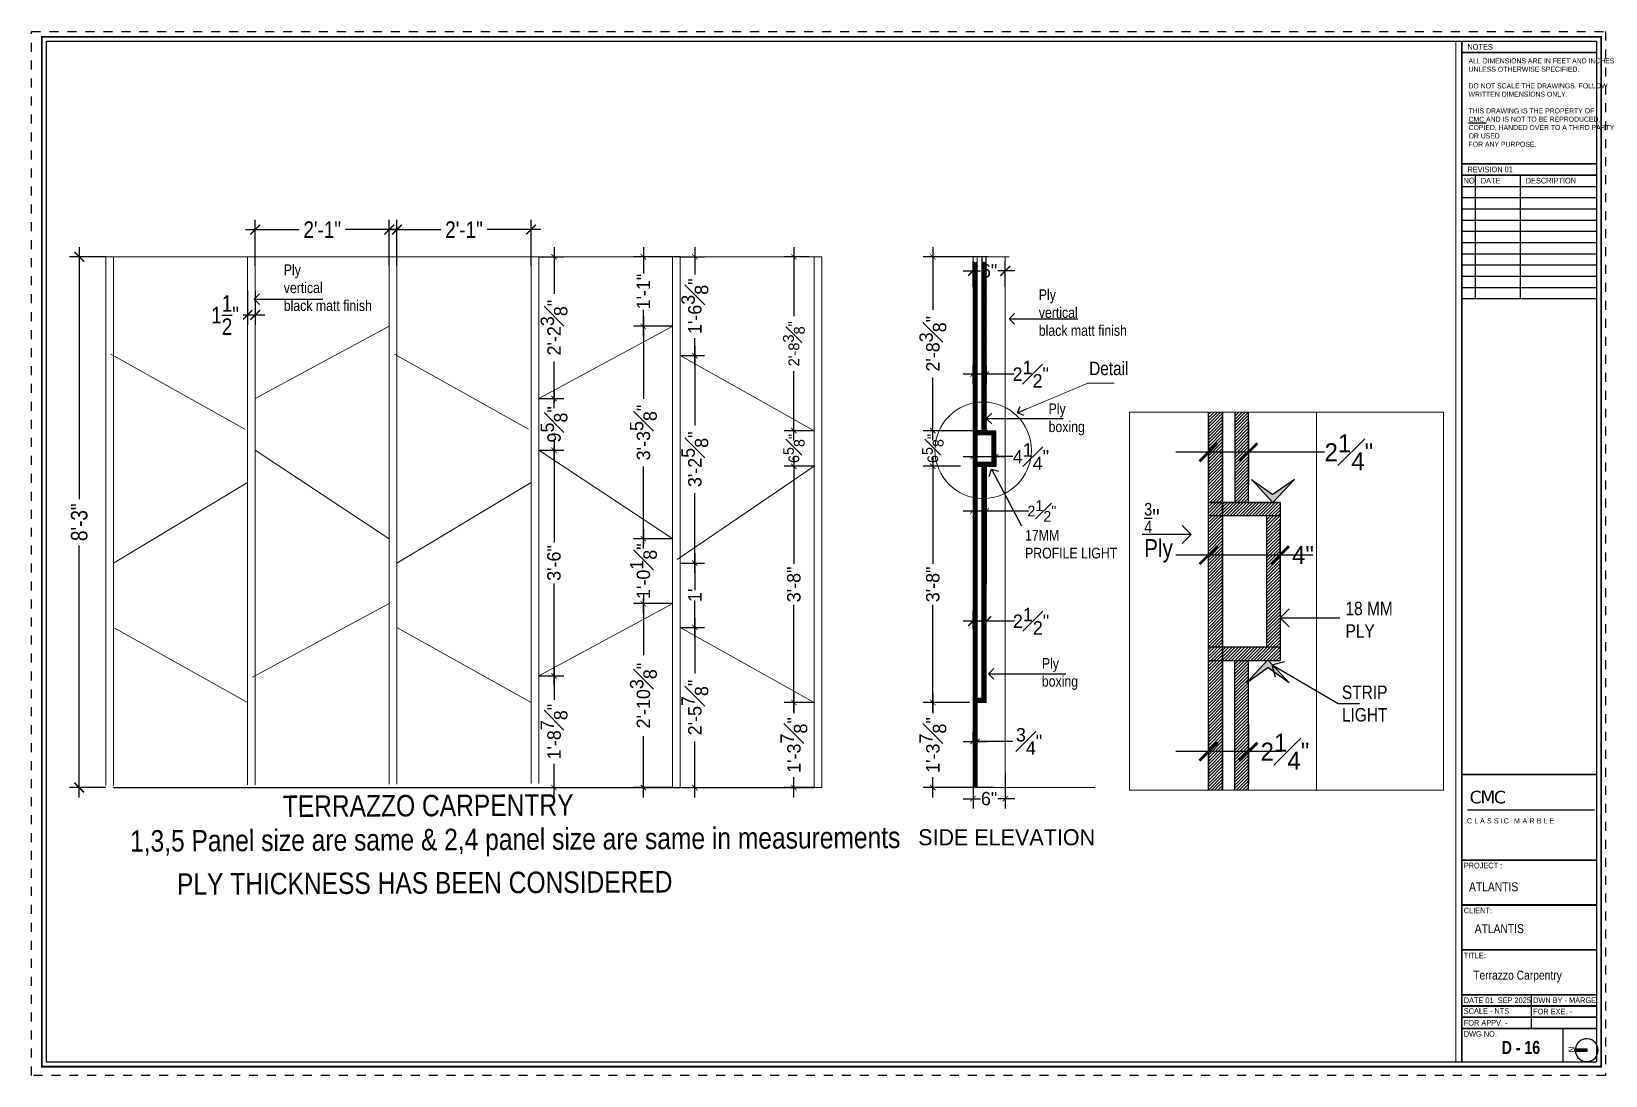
# Paper-space layout 'terrazzo carpentry' of a CAD drawing. Header units: inches. Extents: x -0.6 to 16.9, y -0.1 to 11.6.
# The model-space entities are those that its viewports show. They can reach past a viewport. Long polylines and large blocks are cut down to what shows.
import ezdxf

# ---------------------------------------------------------------- set-up
doc = ezdxf.new("R2010")
doc.units = ezdxf.units.IN
doc.header["$LTSCALE"] = 0.05
doc.header["$MEASUREMENT"] = 0
doc.header["$PDMODE"] = 3
doc.header["$PDSIZE"] = -4
for name, pattern in [('A2-XREF-115_FURN$0$HIDDEN', [0.375, 0.25, -0.125]), ('ACAD_ISO03W100', [30, 12, -18]), ('DASHED2', [0.375, 0.25, -0.125])]:
    doc.linetypes.add(name, pattern=pattern)
doc.layers.get('Defpoints').update_dxf_attribs({"linetype": 'DASHED2'})
for name, color, linetype in [('Civil Dimension - Text', 7, 'Continuous'), ('Flooring Hatch', 251, 'Continuous'), ('Flooring Layout', 7, 'Continuous'), ('FURNIITURE', 6, 'Continuous'), ('Furniture text & dimension', 7, 'Continuous'), ('Rk_Sheet format', 40, 'Continuous'), ('Rk_Sheet Format text', 8, 'Continuous'), ('Sheet format', 1, 'Continuous'), ('text', 4, 'Continuous')]:
    doc.layers.add(name, color=color, linetype=linetype)
doc.layers.add('FURNITURE', color=1, linetype='Continuous', lineweight=18)
doc.layers.add('hatch', color=7, linetype='Continuous', lineweight=25)
doc.layers.add('Nplot', color=3, linetype='Continuous', plot=False)
doc.styles.add('4MMOF3-8', font='ARIALN.TTF', dxfattribs={"height": 5.12})
doc.styles.add('9-128OF1-4', font='ARIALN.TTF', dxfattribs={"height": 3.0792})
doc.styles.add('ARIAL1', font='romans.shx', dxfattribs={"width": 0.85})
doc.styles.add('style2', font='stylu.ttf')
doc.styles.add('W1', font='')
doc.styles.add('W2', font='ARIALN.TTF')
doc.styles.get('W1').set_extended_font_data('Arial Black', italic=True)
doc.dimstyles.new('DIM 1-4', dxfattribs={"dimtxt": 3.0792, "dimasz": 1.82, "dimexe": 1.82, "dimexo": 0, "dimgap": 0.09, "dimtad": 0, "dimzin": 0, "dimdsep": 46, "dimlunit": 4, "dimtxsty": '9-128OF1-4', "dimblk": 'ARCHTICK', "dimcen": 1.8125, "dimdle": 1.82, "dimclrd": 8, "dimclre": 8, "dimadec": 0, "dimazin": 0, "dimtfac": 1, "dimtofl": 0, "dimtmove": 0, "dimatfit": 3, "dimldrblk": 'OPEN90', "dimfxl": 1, "dimtolj": 1, "dimtzin": 0, "dimlwd": -1, "dimarcsym": 0})
pattern_1 = [(45, (30305.20492, -2386.82025), (-0.08838834765, 0.08838834765), [])]
pattern_2 = [(45, (30304.70492, -2386.82025), (-0.08838834765, 0.08838834765), [])]

psp = doc.layouts.new('terrazzo carpentry')

# ---------------------------------------------------------------- texts
at = {"layer": 'Rk_Sheet Format text', "color": 0, "attachment_point": 1, "style": 'W2'}
for s, insert, char_height, width, rotation in [('NOTES', (15.352, 11.43), 0.0625, 1.42206, 0.0497), ('{\\C7;ALL DIMENSIONS ARE IN FEET AND INCHES UNLESS OTHERWISE SPECIFIED.\\P\\PDO NOT SCALE THE DRAWINGS. FOLLOW WRITTEN DIMENSIONS ONLY.\\P\\PTHIS DRAWING IS THE PROPERTY OF\\P\\LCMC \\lAND IS NOT TO BE REPRODUCED, COPIED, HANDED OVER TO A THIRD PARTY OR USED\\PFOR ANY PURPOSE.}', (15.364, 11.27), 0.05567, 1.4156, 0.0497), ('REVISION 01', (15.352, 10.065), 0.0625, 1.42206, 0.0497), ('NO.', (15.309, 9.94), 0.0625, 1.42206, 0.0497), ('DATE', (15.501, 9.94), 0.0625, 1.42206, 0.0497), ('DESCRIPTION', (16.001, 9.94), 0.0625, 1.42206, 0.0497), ('PROJECT :', (15.311, 2.314), 0.0625, 1.42206, 0.0497), ('ATLANTIS', (15.37, 2.096), 0.1, 1.4771, 0.0497), ('CLIENT:', (15.311, 1.814), 0.0625, 1.42206, 0.0497), ('ATLANTIS', (15.433, 1.63), 0.1, 1.4771, 0.0497), ('TITLE:', (15.311, 1.314), 0.0625, 1.42206, 0.0497), ('Terrazzo Carpentry', (15.416, 1.112), 0.1, 1.31828, 0.0497), ('DATE 01  SEP 2025', (15.311, 0.814), 0.0625, 1.42206, 0.0497), ('DWN BY - MARGE', (16.083, 0.814), 0.0625, 1.42206, 0.0497), ('\\A1;SCALE - NTS', (15.311, 0.695), 0.0625, 1.42206, 0.0497), ('FOR APPV. - ', (15.311, 0.564), 0.0625, 1.42206, 0.0497), ('FOR EXE. - ', (16.083, 0.689), 0.0625, 1.42206, 0.0497), ('DWG NO.', (15.311, 0.439), 0.0625, 1.42206, 0.0497), ('{\\fImpact|b0|i0|c0|p34;D - 16}', (15.734, 0.33), 0.14598, 2.07599, 0.0497), ('N', (16.477, 0.204), 0.0664, 1.76285, 90.9184)]:
    psp.add_mtext(s, dxfattribs=dict(at, insert=insert, char_height=char_height, width=width, rotation=rotation))
at = {"layer": 'Rk_Sheet Format text', "color": 0, "attachment_point": 1}
for s, insert, char_height, width, style in [('{\\fVerdana|b0|i0|c0|p34;\\T0.9;\\C7;CMC}', (15.376, 3.115), 0.14009, 1.36276, 'W1'), ('{\\T1.45;\\C7;CLASSIC MARBLE}', (15.346, 2.81), 0.05781, 2.47777, 'W2')]:
    psp.add_mtext(s, dxfattribs=dict(at, insert=insert, char_height=char_height, width=width, style=style))

msp = doc.modelspace()

# ---------------------------------------------------------------- texts
at = {"layer": 'text', "ltscale": 50}
for s, width, insert, char_height, attachment_point, style in [('{\\C32;\\c2648525;Ply\\Pvertical \\Pblack matt finish}', 455.5368202, (-39308.4928, -11832.20633), 2, 1, '9-128OF1-4'), ('{\\C30;\\c2254834;Detail}', 455.5368202, (-39299.09424, -11845.69965), 2.5, 1, '9-128OF1-4'), ('{\\C32;\\c2648525;Ply \\Pboxing}', 657.6176512, (-39306.6603, -11853.4958), 2, 1, '9-128OF1-4'), ('{\\C32;\\c2648525;17MM \\PPROFILE LIGHT}', 657.6176512, (-39311.05337, -11877.06694), 2, 1, '9-128OF1-4'), ('{\\C32;\\c2648525;Ply \\Pboxing}', 657.6176512, (-39307.92139, -11900.98415), 2, 1, '9-128OF1-4'), ('{\\fStylus BT|b0|i0|c0|p34;\\C32;\\c2648525;SIDE ELEVATION}', 657.6176512, (-39330.99039, -11934.42686), 3, 4, '4MMOF3-8'), ('\\A1;{\\H0.7x;\\S3/4;}" \\PPly', 455.5368202, (-39792.70774, -12207.23653), 1, 1, '9-128OF1-4'), ('{\\C32;\\c2648525;18 MM\\PPLY}', 455.5368202, (-39781.52767, -12212.72657), 0.75, 1, '9-128OF1-4'), ('{\\C30;\\c2254834;\\PSTRIP\\PLIGHT}', 657.6176512, (-39781.7266, -12216.13274), 0.75, 1, '9-128OF1-4')]:
    msp.add_mtext_dynamic_manual_height_columns(s, width=width, gutter_width=15.396, heights=[0], dxfattribs=dict(at, insert=insert, char_height=char_height, attachment_point=attachment_point, style=style))

# ---------------------------------------------------------------- blocks, each defined once
blk = doc.blocks.new('_ArchTick')
at = {"color": 0, "const_width": 0.15}
blk.add_lwpolyline([(-0.5, -0.5), (0.5, 0.5)], dxfattribs=at)
blk = doc.blocks.new('*D625')
at = {"layer": 'Defpoints', "color": 0, "ltscale": 50, "transparency": 16777216}
for p in [(-39375.367, -11826.146), (-39382.234, -11839.099), (-39376.808, -11839.099)]:
    blk.add_point(p, dxfattribs=at)
at = {"layer": 'Furniture text & dimension', "color": 8, "ltscale": 50, "transparency": 16777216}
for p, q in [((-39382.234, -11824.326), (-39382.234, -11829.235)), ((-39382.234, -11840.919), (-39382.234, -11836.011))]:
    blk.add_line(p, q, dxfattribs=at)
at = {"layer": 'Furniture text & dimension', "color": 8, "lineweight": -2, "ltscale": 50, "transparency": 16777216}
for p, q in [((-39375.367, -11826.146), (-39384.054, -11826.146)), ((-39376.808, -11839.099), (-39384.054, -11839.099))]:
    blk.add_line(p, q, dxfattribs=at)
at = {"layer": 'Furniture text & dimension', "color": 8, "ltscale": 50, "transparency": 16777216}
for p, rotation in [((-39382.234, -11826.146), 90), ((-39382.234, -11839.099), 270)]:
    blk.add_blockref('_ArchTick', p, dxfattribs=dict(at, rotation=rotation))
at = {"layer": 'Furniture text & dimension', "color": 0, "lineweight": 15, "ltscale": 50, "transparency": 16777216, "insert": (-39382.234, -11832.623), "char_height": 2.5, "attachment_point": 5, "rotation": 90, "style": 'style2'}
blk.add_mtext('\\A1;1\'-1"', dxfattribs=at)
blk = doc.blocks.new('_Open90')
at = {"color": 0, "linetype": 'ByBlock', "lineweight": -2}
for p, q in [((-0.5, 0.5), (0, 0)), ((0, 0), (-1, 0)), ((0, 0), (-0.5, -0.5))]:
    blk.add_line(p, q, dxfattribs=at)
blk = doc.blocks.new('*D626')
at = {"layer": 'Defpoints', "color": 0, "ltscale": 50, "transparency": 16777216}
for p in [(-39376.808, -11839.099), (-39382.234, -11878.73), (-39376.742, -11878.73)]:
    blk.add_point(p, dxfattribs=at)
at = {"layer": 'Furniture text & dimension', "color": 8, "ltscale": 50, "transparency": 16777216}
for p, q in [((-39382.234, -11837.279), (-39382.234, -11852.604)), ((-39382.234, -11880.55), (-39382.234, -11865.225))]:
    blk.add_line(p, q, dxfattribs=at)
at = {"layer": 'Furniture text & dimension', "color": 8, "lineweight": -2, "ltscale": 50, "transparency": 16777216}
for p, q in [((-39376.808, -11839.099), (-39384.054, -11839.099)), ((-39376.742, -11878.73), (-39384.054, -11878.73))]:
    blk.add_line(p, q, dxfattribs=at)
at = {"layer": 'Furniture text & dimension', "color": 8, "ltscale": 50, "transparency": 16777216}
for p, rotation in [((-39382.234, -11839.099), 90), ((-39382.234, -11878.73), 270)]:
    blk.add_blockref('_ArchTick', p, dxfattribs=dict(at, rotation=rotation))
at = {"layer": 'Furniture text & dimension', "color": 0, "lineweight": 15, "ltscale": 50, "transparency": 16777216, "insert": (-39382.234, -11858.914), "char_height": 2.5, "attachment_point": 5, "rotation": 90, "style": 'style2'}
blk.add_mtext('\\A1;3\'-3{\\H1x;\\S5#8;}"', dxfattribs=at)
blk = doc.blocks.new('*D627')
at = {"layer": 'Defpoints', "color": 0, "ltscale": 50, "transparency": 16777216}
for p in [(-39376.742, -11878.73), (-39382.234, -11890.826), (-39376.808, -11890.826)]:
    blk.add_point(p, dxfattribs=at)
at = {"layer": 'Furniture text & dimension', "color": 8, "ltscale": 50, "transparency": 16777216}
for p, q in [((-39382.234, -11876.91), (-39382.234, -11879.693)), ((-39382.234, -11892.646), (-39382.234, -11889.863))]:
    blk.add_line(p, q, dxfattribs=at)
at = {"layer": 'Furniture text & dimension', "color": 8, "lineweight": -2, "ltscale": 50, "transparency": 16777216}
for p, q in [((-39376.742, -11878.73), (-39384.054, -11878.73)), ((-39376.808, -11890.826), (-39384.054, -11890.826))]:
    blk.add_line(p, q, dxfattribs=at)
at = {"layer": 'Furniture text & dimension', "color": 8, "ltscale": 50, "transparency": 16777216}
for p, rotation in [((-39382.234, -11878.73), 90), ((-39382.234, -11890.826), 270)]:
    blk.add_blockref('_ArchTick', p, dxfattribs=dict(at, rotation=rotation))
at = {"layer": 'Furniture text & dimension', "color": 0, "lineweight": 15, "ltscale": 50, "transparency": 16777216, "insert": (-39382.234, -11884.778), "char_height": 2.5, "attachment_point": 5, "rotation": 90, "style": 'style2'}
blk.add_mtext('\\A1;1\'-0{\\H1x;\\S1#8;}"', dxfattribs=at)
blk = doc.blocks.new('*D628')
at = {"layer": 'Defpoints', "color": 0, "ltscale": 50, "transparency": 16777216}
for p in [(-39376.808, -11890.826), (-39382.234, -11925.146), (-39376.808, -11925.146)]:
    blk.add_point(p, dxfattribs=at)
at = {"layer": 'Furniture text & dimension', "color": 8, "ltscale": 50, "transparency": 16777216}
for p, q in [((-39382.234, -11889.006), (-39382.234, -11900.441)), ((-39382.234, -11926.966), (-39382.234, -11915.532))]:
    blk.add_line(p, q, dxfattribs=at)
at = {"layer": 'Furniture text & dimension', "color": 8, "lineweight": -2, "ltscale": 50, "transparency": 16777216}
for p, q in [((-39376.808, -11890.826), (-39384.054, -11890.826)), ((-39376.808, -11925.146), (-39384.054, -11925.146))]:
    blk.add_line(p, q, dxfattribs=at)
at = {"layer": 'Furniture text & dimension', "color": 8, "ltscale": 50, "transparency": 16777216}
for p, rotation in [((-39382.234, -11890.826), 90), ((-39382.234, -11925.146), 270)]:
    blk.add_blockref('_ArchTick', p, dxfattribs=dict(at, rotation=rotation))
at = {"layer": 'Furniture text & dimension', "color": 0, "lineweight": 15, "ltscale": 50, "transparency": 16777216, "insert": (-39382.234, -11907.986), "char_height": 2.5, "attachment_point": 5, "rotation": 90, "style": 'style2'}
blk.add_mtext('\\A1;2\'-10{\\H1x;\\S3#8;}"', dxfattribs=at)
blk = doc.blocks.new('*D624')
at = {"layer": 'Defpoints', "color": 0, "ltscale": 50, "transparency": 16777216}
for p in [(-39351.375, -11826.146), (-39354.165, -11858.574), (-39350.367, -11858.574)]:
    blk.add_point(p, dxfattribs=at)
at = {"layer": 'Furniture text & dimension', "color": 8, "ltscale": 50, "transparency": 16777216}
for p, q in [((-39354.165, -11824.326), (-39354.165, -11837.224)), ((-39354.165, -11860.394), (-39354.165, -11847.496))]:
    blk.add_line(p, q, dxfattribs=at)
at = {"layer": 'Furniture text & dimension', "color": 8, "lineweight": -2, "ltscale": 50, "transparency": 16777216}
for p, q in [((-39351.375, -11826.146), (-39355.985, -11826.146)), ((-39350.367, -11858.574), (-39355.985, -11858.574))]:
    blk.add_line(p, q, dxfattribs=at)
at = {"layer": 'Furniture text & dimension', "color": 8, "ltscale": 50, "transparency": 16777216}
for p, rotation in [((-39354.165, -11826.146), 90), ((-39354.165, -11858.574), 270)]:
    blk.add_blockref('_ArchTick', p, dxfattribs=dict(at, rotation=rotation))
at = {"layer": 'Furniture text & dimension', "color": 0, "lineweight": 15, "ltscale": 50, "transparency": 16777216, "insert": (-39354.165, -11842.36), "char_height": 2.5, "attachment_point": 5, "rotation": 90, "style": 'style2'}
blk.add_mtext('\\A1;{\\H0.8119x;2\'-8{\\H1x;\\S3#8;}"}', dxfattribs=at)
blk = doc.blocks.new('*D629')
at = {"layer": 'Defpoints', "color": 0, "ltscale": 50, "transparency": 16777216}
for p in [(-39350.367, -11858.574), (-39354.165, -11865.219), (-39350.367, -11865.219)]:
    blk.add_point(p, dxfattribs=at)
at = {"layer": 'Furniture text & dimension', "color": 8, "ltscale": 50, "transparency": 16777216}
for p, q in [((-39354.165, -11858.574), (-39354.165, -11857.574)), ((-39354.165, -11865.219), (-39354.165, -11866.219))]:
    blk.add_line(p, q, dxfattribs=at)
at = {"layer": 'Furniture text & dimension', "color": 8, "lineweight": -2, "ltscale": 50, "transparency": 16777216}
for p, q in [((-39350.367, -11858.574), (-39355.985, -11858.574)), ((-39350.367, -11865.219), (-39355.985, -11865.219))]:
    blk.add_line(p, q, dxfattribs=at)
at = {"layer": 'Furniture text & dimension', "color": 8, "ltscale": 50, "transparency": 16777216}
for p, rotation in [((-39354.165, -11858.574), 270), ((-39354.165, -11865.219), 90)]:
    blk.add_blockref('_ArchTick', p, dxfattribs=dict(at, rotation=rotation))
at = {"layer": 'Furniture text & dimension', "color": 0, "lineweight": 15, "ltscale": 50, "transparency": 16777216, "insert": (-39354.165, -11861.896), "char_height": 2.5, "attachment_point": 5, "rotation": 90, "style": 'style2'}
blk.add_mtext('\\A1;{\\H0.8x;6{\\H1x;\\S5#8;}"}', dxfattribs=at)
blk = doc.blocks.new('*D630')
at = {"layer": 'Defpoints', "color": 0, "ltscale": 50, "transparency": 16777216}
for p in [(-39350.367, -11865.219), (-39354.165, -11909.274), (-39350.367, -11909.274)]:
    blk.add_point(p, dxfattribs=at)
at = {"layer": 'Furniture text & dimension', "color": 8, "ltscale": 50, "transparency": 16777216}
for p, q in [((-39354.165, -11863.399), (-39354.165, -11883.414)), ((-39354.165, -11911.094), (-39354.165, -11891.078))]:
    blk.add_line(p, q, dxfattribs=at)
at = {"layer": 'Furniture text & dimension', "color": 8, "lineweight": -2, "ltscale": 50, "transparency": 16777216}
for p, q in [((-39350.367, -11865.219), (-39355.985, -11865.219)), ((-39350.367, -11909.274), (-39355.985, -11909.274))]:
    blk.add_line(p, q, dxfattribs=at)
at = {"layer": 'Furniture text & dimension', "color": 8, "ltscale": 50, "transparency": 16777216}
for p, rotation in [((-39354.165, -11865.219), 90), ((-39354.165, -11909.274), 270)]:
    blk.add_blockref('_ArchTick', p, dxfattribs=dict(at, rotation=rotation))
at = {"layer": 'Furniture text & dimension', "color": 0, "lineweight": 15, "ltscale": 50, "transparency": 16777216, "insert": (-39354.165, -11887.246), "char_height": 2.5, "attachment_point": 5, "rotation": 90, "style": 'style2'}
blk.add_mtext('\\A1;3\'-8"', dxfattribs=at)
blk = doc.blocks.new('*D631')
at = {"layer": 'Defpoints', "color": 0, "ltscale": 50, "transparency": 16777216}
for p in [(-39350.367, -11909.274), (-39354.165, -11925.146), (-39350.367, -11925.146)]:
    blk.add_point(p, dxfattribs=at)
at = {"layer": 'Furniture text & dimension', "color": 8, "ltscale": 50, "transparency": 16777216}
for p, q in [((-39354.165, -11907.454), (-39354.165, -11911.235)), ((-39354.165, -11926.966), (-39354.165, -11923.185))]:
    blk.add_line(p, q, dxfattribs=at)
at = {"layer": 'Furniture text & dimension', "color": 8, "lineweight": -2, "ltscale": 50, "transparency": 16777216}
for p, q in [((-39350.367, -11909.274), (-39355.985, -11909.274)), ((-39350.367, -11925.146), (-39355.985, -11925.146))]:
    blk.add_line(p, q, dxfattribs=at)
at = {"layer": 'Furniture text & dimension', "color": 8, "ltscale": 50, "transparency": 16777216}
for p, rotation in [((-39354.165, -11909.274), 90), ((-39354.165, -11925.146), 270)]:
    blk.add_blockref('_ArchTick', p, dxfattribs=dict(at, rotation=rotation))
at = {"layer": 'Furniture text & dimension', "color": 0, "lineweight": 15, "ltscale": 50, "transparency": 16777216, "insert": (-39354.165, -11917.21), "char_height": 2.5, "attachment_point": 5, "rotation": 90, "style": 'style2'}
blk.add_mtext('\\A1;1\'-3{\\H1x;\\S7#8;}"', dxfattribs=at)
blk = doc.blocks.new('*D658')
at = {"layer": 'Defpoints', "color": 0, "ltscale": 50, "transparency": 16777216}
for p in [(-39429.624, -11821.059), (-39454.624, -11827.8), (-39429.624, -11827.8)]:
    blk.add_point(p, dxfattribs=at)
at = {"layer": 'Flooring Layout', "color": 8, "linetype": 'ACAD_ISO03W100', "lineweight": -2, "ltscale": 50, "transparency": 16777216}
for p, q in [((-39454.624, -11827.8), (-39454.624, -11819.239)), ((-39429.624, -11827.8), (-39429.624, -11819.239))]:
    blk.add_line(p, q, dxfattribs=at)
at = {"layer": 'Flooring Layout', "color": 8, "linetype": 'ACAD_ISO03W100', "ltscale": 50, "transparency": 16777216}
for p, q in [((-39456.444, -11821.059), (-39445.595, -11821.059)), ((-39427.804, -11821.059), (-39438.653, -11821.059))]:
    blk.add_line(p, q, dxfattribs=at)
at = {"layer": 'Flooring Layout', "color": 8, "ltscale": 50, "transparency": 16777216, "xscale": 1.82, "yscale": 1.82, "zscale": 1.82, "rotation": 180}
blk.add_blockref('_ArchTick', (-39454.624, -11821.059), dxfattribs=at)
at = {"layer": 'Flooring Layout', "color": 8, "ltscale": 50, "transparency": 16777216, "xscale": 1.82, "yscale": 1.82, "zscale": 1.82}
blk.add_blockref('_ArchTick', (-39429.624, -11821.059), dxfattribs=at)
at = {"layer": 'Flooring Layout', "color": 0, "ltscale": 50, "transparency": 16777216, "insert": (-39442.124, -11821.059), "char_height": 3.0792, "attachment_point": 5, "style": '9-128OF1-4', "bg_fill": 3, "box_fill_scale": 1.25, "bg_fill_color": 256, "bg_fill_true_color": 13158600, "bg_fill_transparency": 0}
blk.add_mtext('\\A1;2\'-1"', dxfattribs=at)
blk = doc.blocks.new('*D761')
at = {"layer": 'Defpoints', "color": 0, "ltscale": 50, "transparency": 16777216}
for p in [(-39320.789, -11846.486), (-39318.289, -11846.486), (-39320.789, -11848.028)]:
    blk.add_point(p, dxfattribs=at)
at = {"layer": 'Furniture text & dimension', "color": 8, "lineweight": -2, "ltscale": 50, "transparency": 16777216}
for p, q in [((-39320.789, -11846.486), (-39320.789, -11849.848)), ((-39318.289, -11846.486), (-39318.289, -11849.848))]:
    blk.add_line(p, q, dxfattribs=at)
at = {"layer": 'Furniture text & dimension', "color": 8, "ltscale": 50, "transparency": 16777216}
for p, q in [((-39316.469, -11848.028), (-39322.609, -11848.028)), ((-39313.082, -11848.028), (-39318.289, -11848.028))]:
    blk.add_line(p, q, dxfattribs=at)
at = {"layer": 'Furniture text & dimension', "color": 8, "ltscale": 50, "transparency": 16777216, "rotation": 180}
blk.add_blockref('_ArchTick', (-39320.789, -11848.028), dxfattribs=at)
at = {"layer": 'Furniture text & dimension', "color": 8, "ltscale": 50, "transparency": 16777216}
blk.add_blockref('_ArchTick', (-39318.289, -11848.028), dxfattribs=at)
at = {"layer": 'Furniture text & dimension', "color": 0, "lineweight": 15, "ltscale": 50, "transparency": 16777216, "insert": (-39309.998, -11848.028), "char_height": 2.5, "attachment_point": 5, "style": 'style2'}
blk.add_mtext('\\A1;2{\\H1x;\\S1#2;}"', dxfattribs=at)
blk = doc.blocks.new('*D768')
at = {"layer": 'Defpoints', "color": 0, "ltscale": 50, "transparency": 16777216}
for p in [(-39314.759, -11922.412), (-39320.759, -11925.146), (-39320.759, -11927.217)]:
    blk.add_point(p, dxfattribs=at)
at = {"layer": 'Furniture text & dimension', "color": 8, "lineweight": -2, "ltscale": 50, "transparency": 16777216}
for p, q in [((-39314.759, -11922.412), (-39314.759, -11929.037)), ((-39320.759, -11925.146), (-39320.759, -11929.037))]:
    blk.add_line(p, q, dxfattribs=at)
at = {"layer": 'Furniture text & dimension', "color": 8, "ltscale": 50, "transparency": 16777216}
for p, q in [((-39322.579, -11927.217), (-39319.374, -11927.217)), ((-39312.939, -11927.217), (-39316.144, -11927.217))]:
    blk.add_line(p, q, dxfattribs=at)
at = {"layer": 'Furniture text & dimension', "color": 8, "ltscale": 50, "transparency": 16777216, "rotation": 180}
blk.add_blockref('_ArchTick', (-39320.759, -11927.217), dxfattribs=at)
at = {"layer": 'Furniture text & dimension', "color": 8, "ltscale": 50, "transparency": 16777216}
blk.add_blockref('_ArchTick', (-39314.759, -11927.217), dxfattribs=at)
at = {"layer": 'Furniture text & dimension', "color": 0, "lineweight": 15, "ltscale": 50, "transparency": 16777216, "insert": (-39317.759, -11927.217), "char_height": 2.5, "attachment_point": 5, "style": 'style2'}
blk.add_mtext('\\A1;6"', dxfattribs=at)
blk = doc.blocks.new('*D762')
at = {"layer": 'Defpoints', "color": 0, "ltscale": 50, "transparency": 16777216}
for p in [(-39320.759, -11894.113), (-39320.759, -11895.623), (-39318.279, -11895.623)]:
    blk.add_point(p, dxfattribs=at)
at = {"layer": 'Furniture text & dimension', "color": 8, "lineweight": -2, "ltscale": 50, "transparency": 16777216}
for p, q in [((-39320.759, -11895.623), (-39320.759, -11892.293)), ((-39318.279, -11895.623), (-39318.279, -11892.293))]:
    blk.add_line(p, q, dxfattribs=at)
at = {"layer": 'Furniture text & dimension', "color": 8, "ltscale": 50, "transparency": 16777216}
for p, q in [((-39316.459, -11894.113), (-39322.579, -11894.113)), ((-39313.021, -11894.113), (-39318.279, -11894.113))]:
    blk.add_line(p, q, dxfattribs=at)
at = {"layer": 'Furniture text & dimension', "color": 8, "ltscale": 50, "transparency": 16777216, "xscale": 1.82, "yscale": 1.82, "zscale": 1.82, "rotation": 180}
blk.add_blockref('_ArchTick', (-39320.759, -11894.113), dxfattribs=at)
at = {"layer": 'Furniture text & dimension', "color": 8, "ltscale": 50, "transparency": 16777216, "xscale": 1.82, "yscale": 1.82, "zscale": 1.82}
blk.add_blockref('_ArchTick', (-39318.279, -11894.113), dxfattribs=at)
at = {"layer": 'Furniture text & dimension', "color": 0, "lineweight": 15, "ltscale": 50, "transparency": 16777216, "insert": (-39309.938, -11894.113), "char_height": 2.5, "attachment_point": 5, "style": 'style2'}
blk.add_mtext('\\A1;2{\\H1x;\\S1#2;}"', dxfattribs=at)
blk = doc.blocks.new('*D763')
at = {"layer": 'Defpoints', "color": 0, "ltscale": 50, "transparency": 16777216}
for p in [(-39318.024, -11826.146), (-39328.256, -11858.574), (-39319.999, -11858.574)]:
    blk.add_point(p, dxfattribs=at)
at = {"layer": 'Furniture text & dimension', "color": 8, "ltscale": 50, "transparency": 16777216}
for p, q in [((-39328.256, -11824.326), (-39328.256, -11836.055)), ((-39328.256, -11860.394), (-39328.256, -11848.665))]:
    blk.add_line(p, q, dxfattribs=at)
at = {"layer": 'Furniture text & dimension', "color": 8, "lineweight": -2, "ltscale": 50, "transparency": 16777216}
for p, q in [((-39318.024, -11826.146), (-39330.076, -11826.146)), ((-39319.999, -11858.574), (-39330.076, -11858.574))]:
    blk.add_line(p, q, dxfattribs=at)
at = {"layer": 'Furniture text & dimension', "color": 8, "ltscale": 50, "transparency": 16777216}
for p, rotation in [((-39328.256, -11826.146), 90), ((-39328.256, -11858.574), 270)]:
    blk.add_blockref('_ArchTick', p, dxfattribs=dict(at, rotation=rotation))
at = {"layer": 'Furniture text & dimension', "color": 0, "lineweight": 15, "ltscale": 50, "transparency": 16777216, "insert": (-39328.256, -11842.36), "char_height": 2.5, "attachment_point": 5, "rotation": 90, "style": 'style2'}
blk.add_mtext('\\A1;2\'-8{\\H1x;\\S3#8;}"', dxfattribs=at)
blk = doc.blocks.new('*D764')
at = {"layer": 'Defpoints', "color": 0, "ltscale": 50, "transparency": 16777216}
for p in [(-39320.759, -11871.007), (-39320.759, -11873.555), (-39318.279, -11874.895)]:
    blk.add_point(p, dxfattribs=at)
at = {"layer": 'Furniture text & dimension', "color": 8, "lineweight": -2, "ltscale": 50, "transparency": 16777216}
for p, q in [((-39320.759, -11871.007), (-39320.759, -11875.375)), ((-39318.279, -11874.895), (-39318.279, -11871.735))]:
    blk.add_line(p, q, dxfattribs=at)
at = {"layer": 'Furniture text & dimension', "color": 8, "ltscale": 50, "transparency": 16777216}
for p, q in [((-39316.459, -11873.555), (-39322.579, -11873.555)), ((-39310.398, -11873.555), (-39318.279, -11873.555))]:
    blk.add_line(p, q, dxfattribs=at)
at = {"layer": 'Furniture text & dimension', "color": 8, "ltscale": 50, "transparency": 16777216, "rotation": 180}
blk.add_blockref('_ArchTick', (-39320.759, -11873.555), dxfattribs=at)
at = {"layer": 'Furniture text & dimension', "color": 8, "ltscale": 50, "transparency": 16777216}
blk.add_blockref('_ArchTick', (-39318.279, -11873.555), dxfattribs=at)
at = {"layer": 'Furniture text & dimension', "color": 0, "lineweight": 15, "ltscale": 50, "transparency": 16777216, "insert": (-39307.913, -11873.555), "char_height": 2.5, "attachment_point": 5, "style": 'style2'}
blk.add_mtext('\\A1;{\\H0.8x;2{\\H1x;\\S1#2;}"}', dxfattribs=at)
blk = doc.blocks.new('*D765')
at = {"layer": 'Defpoints', "color": 0, "ltscale": 50, "transparency": 16777216}
for p in [(-39320.759, -11828.762), (-39320.759, -11831.646), (-39314.759, -11831.646)]:
    blk.add_point(p, dxfattribs=at)
at = {"layer": 'Furniture text & dimension', "color": 8, "lineweight": -2, "ltscale": 50, "transparency": 16777216}
for p, q in [((-39320.759, -11831.646), (-39320.759, -11826.942)), ((-39314.759, -11831.646), (-39314.759, -11826.942))]:
    blk.add_line(p, q, dxfattribs=at)
at = {"layer": 'Furniture text & dimension', "color": 8, "ltscale": 50, "transparency": 16777216}
for p, q in [((-39322.579, -11828.762), (-39319.374, -11828.762)), ((-39312.939, -11828.762), (-39316.144, -11828.762))]:
    blk.add_line(p, q, dxfattribs=at)
at = {"layer": 'Furniture text & dimension', "color": 8, "ltscale": 50, "transparency": 16777216, "xscale": 1.82, "yscale": 1.82, "zscale": 1.82, "rotation": 180}
blk.add_blockref('_ArchTick', (-39320.759, -11828.762), dxfattribs=at)
at = {"layer": 'Furniture text & dimension', "color": 8, "ltscale": 50, "transparency": 16777216, "xscale": 1.82, "yscale": 1.82, "zscale": 1.82}
blk.add_blockref('_ArchTick', (-39314.759, -11828.762), dxfattribs=at)
at = {"layer": 'Furniture text & dimension', "color": 0, "lineweight": 15, "ltscale": 50, "transparency": 16777216, "insert": (-39317.759, -11828.762), "char_height": 2.5, "attachment_point": 5, "style": 'style2'}
blk.add_mtext('\\A1;6"', dxfattribs=at)
blk = doc.blocks.new('*D766')
at = {"layer": 'Defpoints', "color": 0, "ltscale": 50, "transparency": 16777216}
for p in [(-39321.415, -11909.274), (-39328.256, -11925.146), (-39316.875, -11925.146)]:
    blk.add_point(p, dxfattribs=at)
at = {"layer": 'Furniture text & dimension', "color": 8, "ltscale": 50, "transparency": 16777216}
for p, q in [((-39328.256, -11907.454), (-39328.256, -11911.235)), ((-39328.256, -11926.966), (-39328.256, -11923.185))]:
    blk.add_line(p, q, dxfattribs=at)
at = {"layer": 'Furniture text & dimension', "color": 8, "lineweight": -2, "ltscale": 50, "transparency": 16777216}
for p, q in [((-39321.415, -11909.274), (-39330.076, -11909.274)), ((-39316.875, -11925.146), (-39330.076, -11925.146))]:
    blk.add_line(p, q, dxfattribs=at)
at = {"layer": 'Furniture text & dimension', "color": 8, "ltscale": 50, "transparency": 16777216}
for p, rotation in [((-39328.256, -11909.274), 90), ((-39328.256, -11925.146), 270)]:
    blk.add_blockref('_ArchTick', p, dxfattribs=dict(at, rotation=rotation))
at = {"layer": 'Furniture text & dimension', "color": 0, "lineweight": 15, "ltscale": 50, "transparency": 16777216, "insert": (-39328.256, -11917.21), "char_height": 2.5, "attachment_point": 5, "rotation": 90, "style": 'style2'}
blk.add_mtext('\\A1;1\'-3{\\H1x;\\S7#8;}"', dxfattribs=at)
blk = doc.blocks.new('*D767')
at = {"layer": 'Defpoints', "color": 0, "ltscale": 50, "transparency": 16777216}
for p in [(-39322.924, -11858.574), (-39328.257, -11865.219), (-39323.095, -11865.219)]:
    blk.add_point(p, dxfattribs=at)
at = {"layer": 'Furniture text & dimension', "color": 8, "ltscale": 50, "transparency": 16777216}
for p, q in [((-39328.257, -11858.574), (-39328.257, -11857.574)), ((-39328.257, -11865.219), (-39328.257, -11866.219))]:
    blk.add_line(p, q, dxfattribs=at)
at = {"layer": 'Furniture text & dimension', "color": 8, "lineweight": -2, "ltscale": 50, "transparency": 16777216}
for p, q in [((-39322.924, -11858.574), (-39330.077, -11858.574)), ((-39323.095, -11865.219), (-39330.077, -11865.219))]:
    blk.add_line(p, q, dxfattribs=at)
at = {"layer": 'Furniture text & dimension', "color": 8, "ltscale": 50, "transparency": 16777216}
for p, rotation in [((-39328.257, -11858.574), 270), ((-39328.257, -11865.219), 90)]:
    blk.add_blockref('_ArchTick', p, dxfattribs=dict(at, rotation=rotation))
at = {"layer": 'Furniture text & dimension', "color": 0, "lineweight": 15, "ltscale": 50, "transparency": 16777216, "insert": (-39328.257, -11861.896), "char_height": 2.5, "attachment_point": 5, "rotation": 90, "style": 'style2'}
blk.add_mtext('\\A1;{\\H0.8x;6{\\H1x;\\S5#8;}"}', dxfattribs=at)
blk = doc.blocks.new('*D769')
at = {"layer": 'Defpoints', "color": 0, "ltscale": 50, "transparency": 16777216}
for p in [(-39320.759, -11863.042), (-39316.529, -11863.042), (-39316.529, -11863.416)]:
    blk.add_point(p, dxfattribs=at)
at = {"layer": 'Furniture text & dimension', "color": 8, "ltscale": 50, "transparency": 16777216}
for p, q in [((-39322.579, -11863.416), (-39314.709, -11863.416)), ((-39313.329, -11863.416), (-39316.529, -11863.416))]:
    blk.add_line(p, q, dxfattribs=at)
at = {"layer": 'Furniture text & dimension', "color": 8, "lineweight": -2, "ltscale": 50, "transparency": 16777216}
for p, q in [((-39320.759, -11863.042), (-39320.759, -11865.236)), ((-39316.529, -11863.042), (-39316.529, -11865.236))]:
    blk.add_line(p, q, dxfattribs=at)
at = {"layer": 'Furniture text & dimension', "color": 8, "ltscale": 50, "transparency": 16777216, "rotation": 180}
blk.add_blockref('_ArchTick', (-39320.759, -11863.416), dxfattribs=at)
at = {"layer": 'Furniture text & dimension', "color": 8, "ltscale": 50, "transparency": 16777216}
blk.add_blockref('_ArchTick', (-39316.529, -11863.416), dxfattribs=at)
at = {"layer": 'Furniture text & dimension', "color": 0, "lineweight": 15, "ltscale": 50, "transparency": 16777216, "insert": (-39309.963, -11863.416), "char_height": 2.5, "attachment_point": 5, "style": 'style2'}
blk.add_mtext('\\A1;4{\\H1x;\\S1#4;}"', dxfattribs=at)
blk = doc.blocks.new('*D770')
at = {"layer": 'Defpoints', "color": 0, "ltscale": 50, "transparency": 16777216}
for p in [(-39320.759, -11916.533), (-39319.999, -11916.533), (-39319.999, -11916.533)]:
    blk.add_point(p, dxfattribs=at)
at = {"layer": 'Furniture text & dimension', "color": 8, "lineweight": -2, "ltscale": 50, "transparency": 16777216}
for p, q in [((-39320.759, -11916.533), (-39320.759, -11914.713)), ((-39319.999, -11916.533), (-39319.999, -11914.713))]:
    blk.add_line(p, q, dxfattribs=at)
at = {"layer": 'Furniture text & dimension', "color": 8, "ltscale": 50, "transparency": 16777216}
for p, q in [((-39322.579, -11916.533), (-39318.179, -11916.533)), ((-39313.351, -11916.533), (-39319.999, -11916.533))]:
    blk.add_line(p, q, dxfattribs=at)
at = {"layer": 'Furniture text & dimension', "color": 8, "ltscale": 50, "transparency": 16777216, "rotation": 180}
blk.add_blockref('_ArchTick', (-39320.759, -11916.533), dxfattribs=at)
at = {"layer": 'Furniture text & dimension', "color": 8, "ltscale": 50, "transparency": 16777216}
blk.add_blockref('_ArchTick', (-39319.999, -11916.533), dxfattribs=at)
at = {"layer": 'Furniture text & dimension', "color": 0, "lineweight": 15, "ltscale": 50, "transparency": 16777216, "insert": (-39310.317, -11916.533), "char_height": 2.5, "attachment_point": 5, "style": 'style2'}
blk.add_mtext('\\A1;{\\H1x;\\S3#4;}"', dxfattribs=at)
blk = doc.blocks.new('*D771')
at = {"layer": 'Defpoints', "color": 0, "ltscale": 50, "transparency": 16777216}
for p in [(-39401.742, -11826.146), (-39401.742, -11852.564), (-39398.897, -11852.564)]:
    blk.add_point(p, dxfattribs=at)
at = {"layer": 'Furniture text & dimension', "color": 8, "ltscale": 50, "transparency": 16777216}
for p, q in [((-39398.897, -11824.326), (-39398.897, -11833.05)), ((-39398.897, -11854.384), (-39398.897, -11845.66))]:
    blk.add_line(p, q, dxfattribs=at)
at = {"layer": 'Furniture text & dimension', "color": 8, "lineweight": -2, "ltscale": 50, "transparency": 16777216}
for p, q in [((-39401.742, -11826.146), (-39397.077, -11826.146)), ((-39401.742, -11852.564), (-39397.077, -11852.564))]:
    blk.add_line(p, q, dxfattribs=at)
at = {"layer": 'Furniture text & dimension', "color": 8, "ltscale": 50, "transparency": 16777216}
for p, rotation in [((-39398.897, -11826.146), 90), ((-39398.897, -11852.564), 270)]:
    blk.add_blockref('_ArchTick', p, dxfattribs=dict(at, rotation=rotation))
at = {"layer": 'Furniture text & dimension', "color": 0, "lineweight": 15, "ltscale": 50, "transparency": 16777216, "insert": (-39398.897, -11839.355), "char_height": 2.5, "attachment_point": 5, "rotation": 90, "style": 'style2'}
blk.add_mtext('\\A1;2\'-2{\\H1x;\\S3#8;}"', dxfattribs=at)
blk = doc.blocks.new('*D772')
at = {"layer": 'Defpoints', "color": 0, "ltscale": 50, "transparency": 16777216}
for p in [(-39401.742, -11852.564), (-39401.742, -11862.23), (-39398.897, -11862.23)]:
    blk.add_point(p, dxfattribs=at)
at = {"layer": 'Furniture text & dimension', "color": 8, "ltscale": 50, "transparency": 16777216}
for p, q in [((-39398.897, -11850.744), (-39398.897, -11853.286)), ((-39398.897, -11864.05), (-39398.897, -11861.508))]:
    blk.add_line(p, q, dxfattribs=at)
at = {"layer": 'Furniture text & dimension', "color": 8, "lineweight": -2, "ltscale": 50, "transparency": 16777216}
for p, q in [((-39401.742, -11852.564), (-39397.077, -11852.564)), ((-39401.742, -11862.23), (-39397.077, -11862.23))]:
    blk.add_line(p, q, dxfattribs=at)
at = {"layer": 'Furniture text & dimension', "color": 8, "ltscale": 50, "transparency": 16777216}
for p, rotation in [((-39398.897, -11852.564), 90), ((-39398.897, -11862.23), 270)]:
    blk.add_blockref('_ArchTick', p, dxfattribs=dict(at, rotation=rotation))
at = {"layer": 'Furniture text & dimension', "color": 0, "ltscale": 50, "transparency": 16777216, "insert": (-39398.897, -11857.397), "char_height": 2.5, "attachment_point": 5, "rotation": 90, "style": 'style2'}
blk.add_mtext('\\A1;9{\\H1x;\\S5#8;}"', dxfattribs=at)
blk = doc.blocks.new('*D773')
at = {"layer": 'Defpoints', "color": 0, "ltscale": 50, "transparency": 16777216}
for p in [(-39401.742, -11862.23), (-39401.742, -11904.291), (-39398.897, -11904.291)]:
    blk.add_point(p, dxfattribs=at)
at = {"layer": 'Furniture text & dimension', "color": 8, "ltscale": 50, "transparency": 16777216}
for p, q in [((-39398.897, -11860.41), (-39398.897, -11879.429)), ((-39398.897, -11906.111), (-39398.897, -11887.092))]:
    blk.add_line(p, q, dxfattribs=at)
at = {"layer": 'Furniture text & dimension', "color": 8, "lineweight": -2, "ltscale": 50, "transparency": 16777216}
for p, q in [((-39401.742, -11862.23), (-39397.077, -11862.23)), ((-39401.742, -11904.291), (-39397.077, -11904.291))]:
    blk.add_line(p, q, dxfattribs=at)
at = {"layer": 'Furniture text & dimension', "color": 8, "ltscale": 50, "transparency": 16777216}
for p, rotation in [((-39398.897, -11862.23), 90), ((-39398.897, -11904.291), 270)]:
    blk.add_blockref('_ArchTick', p, dxfattribs=dict(at, rotation=rotation))
at = {"layer": 'Furniture text & dimension', "color": 0, "ltscale": 50, "transparency": 16777216, "insert": (-39398.897, -11883.26), "char_height": 2.5, "attachment_point": 5, "rotation": 90, "style": 'style2'}
blk.add_mtext('\\A1;3\'-6"', dxfattribs=at)
blk = doc.blocks.new('*D774')
at = {"layer": 'Defpoints', "color": 0, "ltscale": 50, "transparency": 16777216}
for p in [(-39401.742, -11904.291), (-39401.742, -11925.146), (-39398.897, -11925.146)]:
    blk.add_point(p, dxfattribs=at)
at = {"layer": 'Furniture text & dimension', "color": 8, "ltscale": 50, "transparency": 16777216}
for p, q in [((-39398.897, -11902.471), (-39398.897, -11908.743)), ((-39398.897, -11926.966), (-39398.897, -11920.694))]:
    blk.add_line(p, q, dxfattribs=at)
at = {"layer": 'Furniture text & dimension', "color": 8, "lineweight": -2, "ltscale": 50, "transparency": 16777216}
for p, q in [((-39401.742, -11904.291), (-39397.077, -11904.291)), ((-39401.742, -11925.146), (-39397.077, -11925.146))]:
    blk.add_line(p, q, dxfattribs=at)
at = {"layer": 'Furniture text & dimension', "color": 8, "ltscale": 50, "transparency": 16777216}
for p, rotation in [((-39398.897, -11904.291), 90), ((-39398.897, -11925.146), 270)]:
    blk.add_blockref('_ArchTick', p, dxfattribs=dict(at, rotation=rotation))
at = {"layer": 'Furniture text & dimension', "color": 0, "ltscale": 50, "transparency": 16777216, "insert": (-39398.897, -11914.719), "char_height": 2.5, "attachment_point": 5, "rotation": 90, "style": 'style2'}
blk.add_mtext('\\A1;1\'-8{\\H1x;\\S7#8;}"', dxfattribs=at)
blk = doc.blocks.new('*D775')
at = {"layer": 'Defpoints', "color": 0, "ltscale": 50, "transparency": 16777216}
for p in [(-39375.367, -11826.146), (-39375.367, -11844.574), (-39372.644, -11844.574)]:
    blk.add_point(p, dxfattribs=at)
at = {"layer": 'Furniture text & dimension', "color": 8, "ltscale": 50, "transparency": 16777216}
for p, q in [((-39372.644, -11824.326), (-39372.644, -11829.422)), ((-39372.644, -11846.394), (-39372.644, -11841.298))]:
    blk.add_line(p, q, dxfattribs=at)
at = {"layer": 'Furniture text & dimension', "color": 8, "lineweight": -2, "ltscale": 50, "transparency": 16777216}
for p, q in [((-39375.367, -11826.146), (-39370.824, -11826.146)), ((-39375.367, -11844.574), (-39370.824, -11844.574))]:
    blk.add_line(p, q, dxfattribs=at)
at = {"layer": 'Furniture text & dimension', "color": 8, "ltscale": 50, "transparency": 16777216}
for p, rotation in [((-39372.644, -11826.146), 90), ((-39372.644, -11844.574), 270)]:
    blk.add_blockref('_ArchTick', p, dxfattribs=dict(at, rotation=rotation))
at = {"layer": 'Furniture text & dimension', "color": 0, "lineweight": 15, "ltscale": 50, "transparency": 16777216, "insert": (-39372.644, -11835.36), "char_height": 2.5, "attachment_point": 5, "rotation": 90, "style": 'style2'}
blk.add_mtext('\\A1;1\'-6{\\H1x;\\S3#8;}"', dxfattribs=at)
blk = doc.blocks.new('*D776')
at = {"layer": 'Defpoints', "color": 0, "ltscale": 50, "transparency": 16777216}
for p in [(-39375.367, -11844.574), (-39375.367, -11883.254), (-39372.644, -11883.254)]:
    blk.add_point(p, dxfattribs=at)
at = {"layer": 'Furniture text & dimension', "color": 8, "ltscale": 50, "transparency": 16777216}
for p, q in [((-39372.644, -11842.754), (-39372.644, -11857.604)), ((-39372.644, -11885.074), (-39372.644, -11870.224))]:
    blk.add_line(p, q, dxfattribs=at)
at = {"layer": 'Furniture text & dimension', "color": 8, "lineweight": -2, "ltscale": 50, "transparency": 16777216}
for p, q in [((-39375.367, -11844.574), (-39370.824, -11844.574)), ((-39375.367, -11883.254), (-39370.824, -11883.254))]:
    blk.add_line(p, q, dxfattribs=at)
at = {"layer": 'Furniture text & dimension', "color": 8, "ltscale": 50, "transparency": 16777216}
for p, rotation in [((-39372.644, -11844.574), 90), ((-39372.644, -11883.254), 270)]:
    blk.add_blockref('_ArchTick', p, dxfattribs=dict(at, rotation=rotation))
at = {"layer": 'Furniture text & dimension', "color": 0, "ltscale": 50, "transparency": 16777216, "insert": (-39372.644, -11863.914), "char_height": 2.5, "attachment_point": 5, "rotation": 90, "style": 'style2'}
blk.add_mtext('\\A1;3\'-2{\\H1x;\\S5#8;}"', dxfattribs=at)
blk = doc.blocks.new('*D777')
at = {"layer": 'Defpoints', "color": 0, "ltscale": 50, "transparency": 16777216}
for p in [(-39375.367, -11883.254), (-39375.367, -11895.274), (-39372.644, -11895.274)]:
    blk.add_point(p, dxfattribs=at)
at = {"layer": 'Furniture text & dimension', "color": 8, "ltscale": 50, "transparency": 16777216}
for p, q in [((-39372.644, -11881.434), (-39372.644, -11888.306)), ((-39372.644, -11897.094), (-39372.644, -11890.221))]:
    blk.add_line(p, q, dxfattribs=at)
at = {"layer": 'Furniture text & dimension', "color": 8, "lineweight": -2, "ltscale": 50, "transparency": 16777216}
for p, q in [((-39375.367, -11883.254), (-39370.824, -11883.254)), ((-39375.367, -11895.274), (-39370.824, -11895.274))]:
    blk.add_line(p, q, dxfattribs=at)
at = {"layer": 'Furniture text & dimension', "color": 8, "ltscale": 50, "transparency": 16777216}
for p, rotation in [((-39372.644, -11883.254), 90), ((-39372.644, -11895.274), 270)]:
    blk.add_blockref('_ArchTick', p, dxfattribs=dict(at, rotation=rotation))
at = {"layer": 'Furniture text & dimension', "color": 0, "ltscale": 50, "transparency": 16777216, "insert": (-39372.644, -11889.264), "char_height": 2.5, "attachment_point": 5, "rotation": 90, "style": 'style2'}
blk.add_mtext("\\A1;1'", dxfattribs=at)
blk = doc.blocks.new('*D778')
at = {"layer": 'Defpoints', "color": 0, "ltscale": 50, "transparency": 16777216}
for p in [(-39375.367, -11895.274), (-39375.367, -11925.146), (-39372.644, -11925.146)]:
    blk.add_point(p, dxfattribs=at)
at = {"layer": 'Furniture text & dimension', "color": 8, "ltscale": 50, "transparency": 16777216}
for p, q in [((-39372.644, -11893.454), (-39372.644, -11903.868)), ((-39372.644, -11926.966), (-39372.644, -11916.552))]:
    blk.add_line(p, q, dxfattribs=at)
at = {"layer": 'Furniture text & dimension', "color": 8, "lineweight": -2, "ltscale": 50, "transparency": 16777216}
for p, q in [((-39375.367, -11895.274), (-39370.824, -11895.274)), ((-39375.367, -11925.146), (-39370.824, -11925.146))]:
    blk.add_line(p, q, dxfattribs=at)
at = {"layer": 'Furniture text & dimension', "color": 8, "ltscale": 50, "transparency": 16777216}
for p, rotation in [((-39372.644, -11895.274), 90), ((-39372.644, -11925.146), 270)]:
    blk.add_blockref('_ArchTick', p, dxfattribs=dict(at, rotation=rotation))
at = {"layer": 'Furniture text & dimension', "color": 0, "ltscale": 50, "transparency": 16777216, "insert": (-39372.644, -11910.21), "char_height": 2.5, "attachment_point": 5, "rotation": 90, "style": 'style2'}
blk.add_mtext('\\A1;2\'-5{\\H1x;\\S7#8;}"', dxfattribs=at)
blk = doc.blocks.new('*D779')
at = {"layer": 'Defpoints', "color": 0, "ltscale": 50, "transparency": 16777216}
for p in [(-39324.458, -11865.219), (-39328.257, -11909.274), (-39324.458, -11909.274)]:
    blk.add_point(p, dxfattribs=at)
at = {"layer": 'Furniture text & dimension', "color": 8, "ltscale": 50, "transparency": 16777216}
for p, q in [((-39328.257, -11863.399), (-39328.257, -11883.414)), ((-39328.257, -11911.094), (-39328.257, -11891.078))]:
    blk.add_line(p, q, dxfattribs=at)
at = {"layer": 'Furniture text & dimension', "color": 8, "lineweight": -2, "ltscale": 50, "transparency": 16777216}
for p, q in [((-39324.458, -11865.219), (-39330.077, -11865.219)), ((-39324.458, -11909.274), (-39330.077, -11909.274))]:
    blk.add_line(p, q, dxfattribs=at)
at = {"layer": 'Furniture text & dimension', "color": 8, "ltscale": 50, "transparency": 16777216}
for p, rotation in [((-39328.257, -11865.219), 90), ((-39328.257, -11909.274), 270)]:
    blk.add_blockref('_ArchTick', p, dxfattribs=dict(at, rotation=rotation))
at = {"layer": 'Furniture text & dimension', "color": 0, "lineweight": 15, "ltscale": 50, "transparency": 16777216, "insert": (-39328.257, -11887.246), "char_height": 2.5, "attachment_point": 5, "rotation": 90, "style": 'style2'}
blk.add_mtext('\\A1;3\'-8"', dxfattribs=at)
blk = doc.blocks.new('*D780')
at = {"layer": 'Defpoints', "color": 0, "ltscale": 50, "transparency": 16777216}
for p in [(-39403.183, -11821.059), (-39428.183, -11827.8), (-39403.183, -11827.8)]:
    blk.add_point(p, dxfattribs=at)
at = {"layer": 'Flooring Layout', "color": 8, "linetype": 'ACAD_ISO03W100', "lineweight": -2, "ltscale": 50, "transparency": 16777216}
for p, q in [((-39428.183, -11827.8), (-39428.183, -11819.239)), ((-39403.183, -11827.8), (-39403.183, -11819.239))]:
    blk.add_line(p, q, dxfattribs=at)
at = {"layer": 'Flooring Layout', "color": 8, "linetype": 'ACAD_ISO03W100', "ltscale": 50, "transparency": 16777216}
for p, q in [((-39430.003, -11821.059), (-39419.154, -11821.059)), ((-39401.363, -11821.059), (-39412.213, -11821.059))]:
    blk.add_line(p, q, dxfattribs=at)
at = {"layer": 'Flooring Layout', "color": 8, "ltscale": 50, "transparency": 16777216, "xscale": 1.82, "yscale": 1.82, "zscale": 1.82, "rotation": 180}
blk.add_blockref('_ArchTick', (-39428.183, -11821.059), dxfattribs=at)
at = {"layer": 'Flooring Layout', "color": 8, "ltscale": 50, "transparency": 16777216, "xscale": 1.82, "yscale": 1.82, "zscale": 1.82}
blk.add_blockref('_ArchTick', (-39403.183, -11821.059), dxfattribs=at)
at = {"layer": 'Flooring Layout', "color": 0, "ltscale": 50, "transparency": 16777216, "insert": (-39415.683, -11821.059), "char_height": 3.0792, "attachment_point": 5, "style": '9-128OF1-4', "bg_fill": 3, "box_fill_scale": 1.25, "bg_fill_color": 256, "bg_fill_true_color": 13158600, "bg_fill_transparency": 0}
blk.add_mtext('\\A1;2\'-1"', dxfattribs=at)
blk = doc.blocks.new('*D783')
at = {"layer": 'Defpoints', "color": 0, "ltscale": 50, "transparency": 16777216}
for p in [(-39482.506, -11826.146), (-39487.435, -11925.146), (-39482.506, -11925.146)]:
    blk.add_point(p, dxfattribs=at)
at = {"layer": 'Flooring Layout', "color": 8, "linetype": 'ACAD_ISO03W100', "ltscale": 50, "transparency": 16777216}
for p, q in [((-39487.435, -11824.326), (-39487.435, -11872.196)), ((-39487.435, -11926.966), (-39487.435, -11879.096))]:
    blk.add_line(p, q, dxfattribs=at)
at = {"layer": 'Flooring Layout', "color": 8, "linetype": 'ACAD_ISO03W100', "lineweight": -2, "ltscale": 50, "transparency": 16777216}
for p, q in [((-39482.506, -11826.146), (-39489.255, -11826.146)), ((-39482.506, -11925.146), (-39489.255, -11925.146))]:
    blk.add_line(p, q, dxfattribs=at)
at = {"layer": 'Flooring Layout', "color": 8, "ltscale": 50, "transparency": 16777216, "xscale": 1.82, "yscale": 1.82, "zscale": 1.82}
for p, rotation in [((-39487.435, -11826.146), 90), ((-39487.435, -11925.146), 270)]:
    blk.add_blockref('_ArchTick', p, dxfattribs=dict(at, rotation=rotation))
at = {"layer": 'Flooring Layout', "color": 0, "ltscale": 50, "transparency": 16777216, "insert": (-39487.435, -11875.646), "char_height": 3.0792, "attachment_point": 5, "rotation": 90, "style": '9-128OF1-4', "bg_fill": 3, "box_fill_scale": 1.25, "bg_fill_color": 256, "bg_fill_true_color": 13158600, "bg_fill_transparency": 0}
blk.add_mtext('\\A1;8\'-3"', dxfattribs=at)
blk = doc.blocks.new('*D795')
at = {"layer": 'Defpoints', "color": 0, "ltscale": 50, "transparency": 16777216}
for p in [(-39789.134, -12202.688), (-39786.914, -12202.688), (-39789.134, -12204.422)]:
    blk.add_point(p, dxfattribs=at)
at = {"layer": 'Furniture text & dimension', "color": 8, "lineweight": -2, "ltscale": 50, "transparency": 16777216}
for p, q in [((-39789.134, -12202.688), (-39789.134, -12206.242)), ((-39786.914, -12202.688), (-39786.914, -12206.242))]:
    blk.add_line(p, q, dxfattribs=at)
at = {"layer": 'Furniture text & dimension', "color": 8, "ltscale": 50, "transparency": 16777216}
for p, q in [((-39785.094, -12204.422), (-39790.954, -12204.422)), ((-39782.692, -12204.422), (-39786.914, -12204.422))]:
    blk.add_line(p, q, dxfattribs=at)
at = {"layer": 'Furniture text & dimension', "color": 8, "ltscale": 50, "transparency": 16777216, "rotation": 180}
blk.add_blockref('_ArchTick', (-39789.134, -12204.422), dxfattribs=at)
at = {"layer": 'Furniture text & dimension', "color": 8, "ltscale": 50, "transparency": 16777216}
blk.add_blockref('_ArchTick', (-39786.914, -12204.422), dxfattribs=at)
at = {"layer": 'Furniture text & dimension', "color": 0, "lineweight": 15, "ltscale": 50, "transparency": 16777216, "insert": (-39781.34, -12204.422), "char_height": 1, "attachment_point": 5, "style": 'style2'}
blk.add_mtext('\\A1;2{\\H1x;\\S1#4;}"', dxfattribs=at)
blk = doc.blocks.new('adwawd')
at = {"layer": 'Flooring Hatch', "ltscale": 50, "true_color": 0xcd6928}
h = blk.add_hatch(color=32, dxfattribs=at)
h.dxf.hatch_style = 1
h.paths.add_polyline_path([(-77941.34, -7094.04), (-77946.01, -7099.05), (-77941.34, -7095.73), (-77936.68, -7099.05)])
at = {"layer": 'Civil Dimension - Text', "color": 2, "ltscale": 50}
for p, q in [((-77941.34, -7094.04), (-77946.01, -7099.05)), ((-77941.34, -7094.04), (-77936.68, -7099.05)), ((-77946.01, -7099.05), (-77941.34, -7095.73)), ((-77936.68, -7099.05), (-77941.34, -7095.73))]:
    blk.add_line(p, q, dxfattribs=at)
blk = doc.blocks.new('*D796')
at = {"layer": 'Defpoints', "color": 0, "ltscale": 50, "transparency": 16777216}
for p in [(-39789.134, -12210.136), (-39789.134, -12210.534), (-39785.164, -12211.103)]:
    blk.add_point(p, dxfattribs=at)
at = {"layer": 'Furniture text & dimension', "color": 8, "lineweight": -2, "ltscale": 50, "transparency": 16777216}
for p, q in [((-39789.134, -12210.534), (-39789.134, -12208.316)), ((-39785.164, -12211.103), (-39785.164, -12208.316))]:
    blk.add_line(p, q, dxfattribs=at)
at = {"layer": 'Furniture text & dimension', "color": 8, "ltscale": 50, "transparency": 16777216}
blk.add_line((-39783.344, -12210.136), (-39790.954, -12210.136), dxfattribs=at)
at = {"layer": 'Furniture text & dimension', "color": 8, "ltscale": 50, "transparency": 16777216, "rotation": 180}
blk.add_blockref('_ArchTick', (-39789.134, -12210.136), dxfattribs=at)
at = {"layer": 'Furniture text & dimension', "color": 8, "ltscale": 50, "transparency": 16777216}
blk.add_blockref('_ArchTick', (-39785.164, -12210.136), dxfattribs=at)
at = {"layer": 'Furniture text & dimension', "color": 0, "lineweight": 15, "ltscale": 50, "transparency": 16777216, "insert": (-39783.891, -12210.136), "char_height": 1, "attachment_point": 5, "style": 'style2'}
blk.add_mtext('\\A1;4"', dxfattribs=at)
blk = doc.blocks.new('*D797')
at = {"layer": 'Defpoints', "color": 0, "ltscale": 50, "transparency": 16777216}
for p in [(-39789.134, -12219.514), (-39786.914, -12219.514), (-39789.134, -12221.056)]:
    blk.add_point(p, dxfattribs=at)
at = {"layer": 'Furniture text & dimension', "color": 8, "lineweight": -2, "ltscale": 50, "transparency": 16777216}
for p, q in [((-39789.134, -12219.514), (-39789.134, -12222.876)), ((-39786.914, -12219.514), (-39786.914, -12222.876))]:
    blk.add_line(p, q, dxfattribs=at)
at = {"layer": 'Furniture text & dimension', "color": 8, "ltscale": 50, "transparency": 16777216}
blk.add_line((-39785.094, -12221.056), (-39790.954, -12221.056), dxfattribs=at)
at = {"layer": 'Furniture text & dimension', "color": 8, "ltscale": 50, "transparency": 16777216, "rotation": 180}
blk.add_blockref('_ArchTick', (-39789.134, -12221.056), dxfattribs=at)
at = {"layer": 'Furniture text & dimension', "color": 8, "ltscale": 50, "transparency": 16777216}
blk.add_blockref('_ArchTick', (-39786.914, -12221.056), dxfattribs=at)
at = {"layer": 'Furniture text & dimension', "color": 0, "lineweight": 15, "ltscale": 50, "transparency": 16777216, "insert": (-39784.89, -12221.056), "char_height": 1, "attachment_point": 5, "style": 'style2'}
blk.add_mtext('\\A1;2{\\H1x;\\S1#4;}"', dxfattribs=at)
blk = doc.blocks.new('*D963')
at = {"layer": 'Defpoints', "color": 0, "ltscale": 50, "transparency": 16777216}
for p in [(-39456.065, -11832.456), (-39454.624, -11832.456), (-39456.065, -11837.004)]:
    blk.add_point(p, dxfattribs=at)
at = {"layer": 'Flooring Layout', "color": 8, "linetype": 'ACAD_ISO03W100', "lineweight": -2, "ltscale": 50, "transparency": 16777216}
for p, q in [((-39456.065, -11832.456), (-39456.065, -11838.824)), ((-39454.624, -11832.456), (-39454.624, -11838.824))]:
    blk.add_line(p, q, dxfattribs=at)
at = {"layer": 'Flooring Layout', "color": 8, "linetype": 'ACAD_ISO03W100', "ltscale": 50, "transparency": 16777216}
for p, q in [((-39456.065, -11837.004), (-39457.885, -11837.004)), ((-39452.804, -11837.004), (-39456.065, -11837.004))]:
    blk.add_line(p, q, dxfattribs=at)
at = {"layer": 'Flooring Layout', "color": 8, "ltscale": 50, "transparency": 16777216, "xscale": 1.82, "yscale": 1.82, "zscale": 1.82, "rotation": 180}
blk.add_blockref('_ArchTick', (-39456.065, -11837.004), dxfattribs=at)
at = {"layer": 'Flooring Layout', "color": 8, "ltscale": 50, "transparency": 16777216, "xscale": 1.82, "yscale": 1.82, "zscale": 1.82}
blk.add_blockref('_ArchTick', (-39454.624, -11837.004), dxfattribs=at)
at = {"layer": 'Flooring Layout', "color": 0, "ltscale": 50, "transparency": 16777216, "insert": (-39460.235, -11837.004), "char_height": 3.0792, "attachment_point": 5, "style": '9-128OF1-4', "bg_fill": 3, "box_fill_scale": 1.25, "bg_fill_color": 256, "bg_fill_true_color": 13158600, "bg_fill_transparency": 0}
blk.add_mtext('\\A1;1{\\H1x;\\S1/2;}"', dxfattribs=at)

# ---------------------------------------------------------------- dimensions: what is measured, and where the dimension line sits
at = {"layer": 'Furniture text & dimension', "lineweight": 15, "ltscale": 50}
for base, p1, p2, picture, middle in [((-39398.89675, -11852.56419), (-39401.74239, -11826.14599), (-39401.74239, -11852.56419), '*D771', (-39398.89675, -11839.35509)), ((-39382.23409, -11839.09937), (-39375.36672, -11826.14599), (-39376.80753, -11839.09937), '*D625', (-39382.23409, -11832.62268)), ((-39372.64356, -11844.57383), (-39375.36672, -11826.14599), (-39375.36672, -11844.57383), '*D775', (-39372.64356, -11835.35991)), ((-39328.25597, -11858.57383), (-39318.02412, -11826.14599), (-39319.99899, -11858.57383), '*D763', (-39328.25597, -11842.35991)), ((-39382.23409, -11878.72954), (-39376.80753, -11839.09937), (-39376.74239, -11878.72954), '*D626', (-39382.23409, -11858.91445)), ((-39354.16521, -11909.27371), (-39350.36672, -11865.21858), (-39350.36672, -11909.27371), '*D630', (-39354.16521, -11887.24615)), ((-39328.2567, -11909.27371), (-39324.45821, -11865.21858), (-39324.45821, -11909.27371), '*D779', (-39328.2567, -11887.24615)), ((-39382.23409, -11890.8264), (-39376.74239, -11878.72954), (-39376.80753, -11890.8264), '*D627', (-39382.23409, -11884.77797)), ((-39382.23409, -11925.14599), (-39376.80753, -11890.8264), (-39376.80753, -11925.14599), '*D628', (-39382.23409, -11907.9862)), ((-39354.16521, -11925.14599), (-39350.36672, -11909.27371), (-39350.36672, -11925.14599), '*D631', (-39354.16521, -11917.20985)), ((-39328.25597, -11925.14599), (-39321.41549, -11909.27371), (-39316.87511, -11925.14599), '*D766', (-39328.25597, -11917.20985))]:
    dim = msp.add_linear_dim(base=base, p1=p1, p2=p2, angle=90, dimstyle='DIM 1-4', override={"dimtxt": 2.5, "dimasz": 1, "dimdec": 3, "dimtxsty": 'style2', "dimtdec": 3, "dimtmove": 1, "dimfxl": 0, "dimfrac": 1, "dimarcsym": 1}, dxfattribs=at)
    dim.commit()
    dim.dimension.update_dxf_attribs({"geometry": picture, "text_midpoint": middle})
for base, p1, p2, text, picture, middle in [((-39354.16521, -11858.57383), (-39351.37479, -11826.14599), (-39350.36672, -11858.57383), '{\\H0.8119x;<>}', '*D624', (-39354.16521, -11842.35991)), ((-39354.16521, -11865.21858), (-39350.36672, -11858.57383), (-39350.36672, -11865.21858), '{\\H0.8x;<>}', '*D629', (-39354.16521, -11861.89621)), ((-39328.2567, -11865.21858), (-39322.92441, -11858.57383), (-39323.09493, -11865.21858), '{\\H0.8x;<>}', '*D767', (-39328.2567, -11861.89621))]:
    dim = msp.add_linear_dim(base=base, p1=p1, p2=p2, angle=90, text=text, dimstyle='DIM 1-4', override={"dimtxt": 2.5, "dimasz": 1, "dimdec": 3, "dimtxsty": 'style2', "dimtdec": 3, "dimtmove": 1, "dimfxl": 0, "dimfrac": 1, "dimarcsym": 1}, dxfattribs=at)
    dim.commit()
    dim.dimension.update_dxf_attribs({"geometry": picture, "text_midpoint": middle})
for base, p1, p2, override, picture, middle in [((-39320.75899, -11828.76151), (-39314.75899, -11831.64599), (-39320.75899, -11831.64599), {"dimtxt": 2.5, "dimdec": 3, "dimtxsty": 'style2', "dimtdec": 3, "dimtmove": 1, "dimfxl": 0, "dimfrac": 1, "dimarcsym": 1}, '*D765', (-39317.75899, -11828.76151)), ((-39320.75899, -11927.2169), (-39314.75899, -11922.41207), (-39320.75899, -11925.14599), {"dimtxt": 2.5, "dimasz": 1, "dimdec": 3, "dimtxsty": 'style2', "dimtdec": 3, "dimtmove": 1, "dimfxl": 0, "dimfrac": 1, "dimarcsym": 1}, '*D768', (-39317.75899, -11927.2169))]:
    dim = msp.add_linear_dim(base=base, p1=p1, p2=p2, dimstyle='DIM 1-4', override=override, dxfattribs=at)
    dim.commit()
    dim.dimension.update_dxf_attribs({"geometry": picture, "text_midpoint": middle})
at = {"layer": 'Furniture text & dimension', "ltscale": 50}
for base, p1, p2, picture, middle in [((-39372.64356, -11883.2538), (-39375.36672, -11844.57383), (-39375.36672, -11883.2538), '*D776', (-39372.64356, -11863.91381)), ((-39398.89675, -11862.22954), (-39401.74239, -11852.56419), (-39401.74239, -11862.22954), '*D772', (-39398.89675, -11857.39686)), ((-39398.89675, -11904.29122), (-39401.74239, -11862.22954), (-39401.74239, -11904.29122), '*D773', (-39398.89675, -11883.26038)), ((-39372.64356, -11895.27371), (-39375.36672, -11883.2538), (-39375.36672, -11895.27371), '*D777', (-39372.64356, -11889.26375)), ((-39372.64356, -11925.14599), (-39375.36672, -11895.27371), (-39375.36672, -11925.14599), '*D778', (-39372.64356, -11910.20985))]:
    dim = msp.add_linear_dim(base=base, p1=p1, p2=p2, angle=90, dimstyle='DIM 1-4', override={"dimtxt": 2.5, "dimasz": 1, "dimdec": 3, "dimtxsty": 'style2', "dimtdec": 3, "dimtmove": 1, "dimfxl": 0, "dimfrac": 1, "dimarcsym": 1}, dxfattribs=at)
    dim.commit()
    dim.dimension.update_dxf_attribs({"geometry": picture, "text_midpoint": middle})
at = {"layer": 'Furniture text & dimension', "lineweight": 15, "ltscale": 50}
for base, p1, p2, override, picture, middle in [((-39320.78899, -11848.0282), (-39318.28899, -11846.48604), (-39320.78899, -11846.48604), {"dimtxt": 2.5, "dimasz": 1, "dimdec": 3, "dimtxsty": 'style2', "dimtdec": 3, "dimtmove": 1, "dimfxl": 0, "dimfrac": 1, "dimarcsym": 1}, '*D761', (-39309.9981, -11848.0282)), ((-39316.52899, -11863.41581), (-39320.75899, -11863.04233), (-39316.52899, -11863.04233), {"dimtxt": 2.5, "dimasz": 1, "dimdec": 3, "dimtxsty": 'style2', "dimtdec": 3, "dimtmove": 1, "dimfxl": 0, "dimfrac": 1, "dimarcsym": 1}, '*D769', (-39309.96275, -11860.07482)), ((-39320.75899, -11894.11338), (-39318.27899, -11895.62282), (-39320.75899, -11895.62282), {"dimtxt": 2.5, "dimdec": 3, "dimtxsty": 'style2', "dimtdec": 3, "dimtmove": 1, "dimfxl": 0, "dimfrac": 1, "dimarcsym": 1}, '*D762', (-39309.93789, -11897.2999)), ((-39319.99899, -11916.53295), (-39320.75899, -11916.53295), (-39319.99899, -11916.53295), {"dimtxt": 2.5, "dimasz": 1, "dimdec": 3, "dimtxsty": 'style2', "dimtdec": 3, "dimtmove": 1, "dimfxl": 0, "dimfrac": 1, "dimarcsym": 1}, '*D770', (-39310.31694, -11917.25319)), ((-39789.13392, -12204.42157), (-39786.91392, -12202.68787), (-39789.13392, -12202.68787), {"dimtxt": 1, "dimasz": 1, "dimdec": 3, "dimtxsty": 'style2', "dimtdec": 3, "dimtmove": 1, "dimfxl": 0, "dimfrac": 1, "dimarcsym": 1}, '*D795', (-39781.33966, -12204.42157)), ((-39789.13392, -12210.13648), (-39785.16392, -12211.10322), (-39789.13392, -12210.5341), {"dimtxt": 1, "dimasz": 1, "dimdec": 3, "dimtxsty": 'style2', "dimtdec": 3, "dimtmove": 1, "dimfxl": 0, "dimfrac": 1, "dimarcsym": 1}, '*D796', (-39783.89149, -12210.13648)), ((-39789.13392, -12221.05601), (-39786.91392, -12219.51386), (-39789.13392, -12219.51386), {"dimtxt": 1, "dimasz": 1, "dimdec": 3, "dimtxsty": 'style2', "dimtdec": 3, "dimtmove": 1, "dimfxl": 0, "dimfrac": 1, "dimarcsym": 1}, '*D797', (-39784.88991, -12221.05601))]:
    dim = msp.add_linear_dim(base=base, p1=p1, p2=p2, dimstyle='DIM 1-4', override=override, dxfattribs=at)
    dim.commit()
    dim.dimension.update_dxf_attribs({"geometry": picture, "text_midpoint": middle, "dimtype": 160})
dim = msp.add_linear_dim(base=(-39320.75899, -11873.55486), p1=(-39318.27899, -11874.89479), p2=(-39320.75899, -11871.00712), text='{\\H0.8x;<>}', dimstyle='DIM 1-4', override={"dimtxt": 2.5, "dimasz": 1, "dimdec": 3, "dimtxsty": 'style2', "dimtdec": 3, "dimtmove": 1, "dimfxl": 0, "dimfrac": 1, "dimarcsym": 1}, dxfattribs=at)
dim.commit()
dim.dimension.update_dxf_attribs({"geometry": '*D764', "text_midpoint": (-39307.91291, -11873.55486), "dimtype": 160})

# ---------------------------------------------------------------- hatches: boundary and pattern name
at = {"layer": 'hatch', "ltscale": 50}
h = msp.add_hatch(dxfattribs=at)
h.set_pattern_fill('ANSI31', color=36)
h.set_pattern_definition([(45, (30933.79804, -2031.21343), (-0.08838834765, 0.08838834765), [])])
h.paths.add_polyline_path([(-39320.00399, -11827.14599), (-39320.75399, -11827.14599), (-39320.74899, -11925.14599), (-39319.99899, -11925.14599)])
h = msp.add_hatch(dxfattribs=at)
h.set_pattern_fill('ANSI31', color=256)
h.set_pattern_definition([(45, (30935.51804, -2056.5548), (-0.08838834765, 0.08838834765), [])])
h.paths.add_polyline_path([(-39318.27899, -11827.14599), (-39319.02899, -11827.14599), (-39319.01399, -11858.57383), (-39318.26399, -11858.57383)])
h = msp.add_hatch(dxfattribs=at)
h.set_pattern_fill('ANSI31', color=256)
h.set_pattern_definition([(45, (30936.51302, -2038.73996), (-0.08838834765, 0.08838834765), [])])
h.paths.add_polyline_path([(-39317.34261, -11859.32383), (-39317.34261, -11858.57383), (-39319.99899, -11858.57383), (-39319.99899, -11859.32383)])
h = msp.add_hatch(dxfattribs=at)
h.set_pattern_fill('ANSI31', color=256)
h.set_pattern_definition([(45, (30935.26302, -2046.13343), (-0.08838834765, 0.08838834765), [])])
h.paths.add_polyline_path([(-39316.52899, -11858.57383), (-39317.27899, -11858.57383), (-39317.27899, -11864.46858), (-39316.52899, -11864.46858)])
h = msp.add_hatch(dxfattribs=at)
h.set_pattern_fill('ANSI31', color=256)
h.set_pattern_definition([(45, (30936.5123, -2036.60572), (-0.08838834765, 0.08838834765), [])])
h.paths.add_polyline_path([(-39319.99971, -11864.46858), (-39319.99971, -11865.21858), (-39316.52971, -11865.21858), (-39316.52971, -11864.46858)])
h = msp.add_hatch(dxfattribs=at)
h.set_pattern_fill('ANSI31', color=256)
h.set_pattern_definition([(45, (30935.51302, -2040.42882), (-0.08838834765, 0.08838834765), [])])
h.paths.add_polyline_path([(-39318.27899, -11865.21858), (-39319.03401, -11865.21858), (-39319.03401, -11908.52371), (-39318.27899, -11908.52371)])
h = msp.add_hatch(dxfattribs=at)
h.set_pattern_fill('ANSI31', color=256)
h.set_pattern_definition([(45, (8229.13909, 1889.94081), (-0.08838834765, 0.08838834765), [])])
h.paths.add_polyline_path([(-39318.27899, -11909.27371), (-39318.27899, -11908.52371), (-39319.99899, -11908.52371), (-39319.99899, -11909.27371)])
h = msp.add_hatch(dxfattribs=at)
h.set_pattern_fill('ANSI31', color=36)
h.set_pattern_definition([(45, (30305.98492, -2386.82025), (-0.08838834765, 0.08838834765), [])])
h.paths.add_polyline_path([(-39788.35392, -12109.24378), (-39789.10392, -12109.24378), (-39789.10392, -12282.24378), (-39788.35392, -12282.24378)])
h = msp.add_hatch(dxfattribs=at)
h.set_pattern_fill('ANSI31', color=36)
h.set_pattern_definition(pattern_2)
h.paths.add_polyline_path([(-39786.91392, -12168.69293), (-39787.66392, -12168.69293), (-39787.66392, -12207.2135), (-39786.91392, -12207.2135)])
h = msp.add_hatch(dxfattribs=at)
h.set_pattern_fill('ANSI31', color=36)
h.set_pattern_definition(pattern_1)
h.paths.add_polyline_path([(-39785.16392, -12207.2135), (-39788.35392, -12207.2135), (-39788.35392, -12207.9635), (-39785.16392, -12207.9635)])
h = msp.add_hatch(dxfattribs=at)
h.set_pattern_fill('ANSI31', color=36)
h.set_pattern_definition([(45, (30304.45492, -2386.82025), (-0.08838834765, 0.08838834765), [])])
h.paths.add_polyline_path([(-39785.16392, -12207.9635), (-39785.91392, -12207.9635), (-39785.91392, -12215.24249), (-39785.16392, -12215.24249)])
h = msp.add_hatch(dxfattribs=at)
h.set_pattern_fill('ANSI31', color=36)
h.set_pattern_definition(pattern_1)
h.paths.add_polyline_path([(-39785.16392, -12215.24249), (-39788.35392, -12215.24249), (-39788.35392, -12215.99249), (-39785.18534, -12215.99249), (-39785.15426, -12215.99249), (-39785.16392, -12215.99249)])
h = msp.add_hatch(dxfattribs=at)
h.set_pattern_fill('ANSI31', color=36)
h.set_pattern_definition(pattern_2)
h.paths.add_polyline_path([(-39786.91392, -12215.99249), (-39787.66894, -12215.99249), (-39787.66894, -12267.27319), (-39786.91392, -12267.27319)])

# ---------------------------------------------------------------- linework, layer by layer
at = {"ltscale": 50}
msp.add_line((-39316.52971, -11865.19971), (-39316.52899, -11858.57383), dxfattribs=at)
at = {"layer": 'Civil Dimension - Text', "ltscale": 50}
for p, q in [((-39319.99899, -11858.57383), (-39316.52899, -11858.57383)), ((-39319.99899, -11858.57383), (-39318.02899, -11858.57383)), ((-39318.02899, -11858.57383), (-39319.99899, -11858.57383)), ((-39317.27899, -11859.32383), (-39319.99899, -11859.32383)), ((-39317.27899, -11859.32383), (-39317.27962, -11864.46892)), ((-39319.99971, -11864.46858), (-39317.27962, -11864.46892)), ((-39319.99971, -11865.21858), (-39316.52971, -11865.21858)), ((-39319.03401, -11908.52371), (-39319.03473, -11865.21858)), ((-39317.27899, -11870.91204), (-39317.27899, -11870.92703)), ((-39318.27899, -11908.52371), (-39319.99899, -11908.52371)), ((-39318.27899, -11909.27371), (-39319.99899, -11909.27371)), ((-39789.13392, -12207.2135), (-39786.38894, -12207.2135)), ((-39789.13392, -12207.2135), (-39785.16392, -12207.2135)), ((-39787.66894, -12267.27319), (-39787.66894, -12215.99249)), ((-39785.91392, -12215.9775), (-39785.91392, -12215.99249))]:
    msp.add_line(p, q, dxfattribs=at)
at = {"layer": 'FURNIITURE', "color": 242, "ltscale": 50, "true_color": 0xcd2027}
for p, q in [((-39319.02899, -11858.57383), (-39319.02899, -11826.14599)), ((-39318.27899, -11858.57383), (-39318.27899, -11826.14599)), ((-39318.27899, -11909.27371), (-39318.26471, -11865.21858)), ((-39789.13392, -12230.90651), (-39789.13392, -12168.69293)), ((-39788.35392, -12168.69293), (-39788.35392, -12282.80316)), ((-39787.66392, -12207.2135), (-39787.66392, -12168.69293)), ((-39786.91392, -12207.2135), (-39786.91392, -12168.69293)), ((-39785.16392, -12207.2135), (-39789.13392, -12207.2135)), ((-39785.16392, -12207.2135), (-39785.16392, -12215.99249)), ((-39785.16392, -12207.9635), (-39789.13392, -12207.9635)), ((-39785.91392, -12207.9635), (-39785.91392, -12215.24249)), ((-39789.13392, -12215.24249), (-39785.16392, -12215.24249)), ((-39789.13392, -12215.99249), (-39785.16392, -12215.99249)), ((-39786.91392, -12269.20138), (-39786.91392, -12215.99249))]:
    msp.add_line(p, q, dxfattribs=at)
at = {"layer": 'FURNIITURE', "color": 36, "ltscale": 50}
msp.add_line((-39788.35392, -12282.80316), (-39788.35392, -12109.80316), dxfattribs=at)
at = {"layer": 'FURNITURE', "color": 244, "ltscale": 50, "true_color": 0x991b1e}
for p, q in [((-39482.50566, -11826.14599), (-39350.36672, -11826.14599)), ((-39428.18321, -11842.74442), (-39428.18321, -11826.14599)), ((-39375.36672, -11842.74442), (-39375.36672, -11826.14599)), ((-39319.99899, -11826.14599), (-39319.99899, -11925.2641)), ((-39319.99899, -11826.14599), (-39313.99899, -11826.14599)), ((-39314.75899, -11826.14599), (-39314.75899, -11925.14599)), ((-39298.00533, -11925.14599), (-39319.99899, -11925.14599)), ((-39783.13392, -12168.69293), (-39783.13392, -12282.80316))]:
    msp.add_line(p, q, dxfattribs=at)
at = {"layer": 'FURNITURE', "ltscale": 50}
for p, q in [((-39320.75899, -11826.14599), (-39320.75899, -11925.2641)), ((-39319.99899, -11826.14599), (-39320.75899, -11826.14599))]:
    msp.add_line(p, q, dxfattribs=at)
at = {"layer": 'FURNITURE', "color": 146, "linetype": 'A2-XREF-115_FURN$0$HIDDEN', "ltscale": 200, "true_color": 0x105689}
for p, q in [((-39429.62402, -11839.06419), (-39454.62402, -11852.56419)), ((-39376.74239, -11839.06419), (-39401.74239, -11852.56419)), ((-39456.55344, -11858.30021), (-39481.55344, -11844.30021)), ((-39403.67181, -11858.30021), (-39428.67181, -11844.30021)), ((-39350.36672, -11858.57383), (-39375.36672, -11844.57383)), ((-39454.62402, -11862.22954), (-39429.62402, -11878.72954)), ((-39401.74239, -11862.22954), (-39376.74239, -11878.72954)), ((-39375.92885, -11882.59278), (-39350.36672, -11865.21858)), ((-39481.06484, -11883.2538), (-39456.06484, -11868.26168)), ((-39428.18321, -11883.2538), (-39403.18321, -11868.26168)), ((-39455.09917, -11904.5478), (-39429.62402, -11890.79122)), ((-39401.74239, -11904.29122), (-39376.74239, -11890.79122)), ((-39456.06484, -11909.27371), (-39481.06484, -11895.27371)), ((-39403.18321, -11909.27371), (-39428.18321, -11895.27371)), ((-39350.36672, -11909.27371), (-39375.36672, -11895.27371))]:
    msp.add_line(p, q, dxfattribs=at)
at = {"layer": 'FURNITURE', "color": 244, "ltscale": 50, "true_color": 0x991b1e}
for points in [[(-39481.06484, -11826.14599), (-39482.50566, -11826.14599), (-39482.50566, -11925.14599), (-39481.06484, -11925.14599)], [(-39454.62402, -11826.14599), (-39456.06484, -11826.14599), (-39456.06484, -11925.14599), (-39454.62402, -11925.14599)], [(-39428.18321, -11826.14599), (-39429.62402, -11826.14599), (-39429.62402, -11925.14599), (-39428.18321, -11925.14599)], [(-39401.74239, -11826.14599), (-39403.18321, -11826.14599), (-39403.18321, -11925.14599), (-39401.74239, -11925.14599)], [(-39375.36672, -11826.14599), (-39376.80753, -11826.14599), (-39376.80753, -11925.14599), (-39375.36672, -11925.14599)], [(-39348.9259, -11826.14599), (-39350.36672, -11826.14599), (-39350.36672, -11925.14599), (-39348.9259, -11925.14599)]]:
    msp.add_lwpolyline(points, close=True, dxfattribs=at)
at = {"layer": 'FURNITURE', "linetype": 'A2-XREF-115_FURN$0$HIDDEN', "ltscale": 200}
msp.add_circle((-39318.86549, -11862.22637), 9, dxfattribs=at)

# ---------------------------------------------------------------- block references
at = {"layer": 'Civil Dimension - Text', "xscale": -0.2553278660945312, "yscale": 0.2553278660945312, "zscale": 0.2553278660945312, "rotation": 180}
msp.add_blockref('adwawd', (-19884.95893, -14018.51426), dxfattribs=at)
at = {"layer": 'Civil Dimension - Text', "xscale": 0.2553278660945312, "yscale": 0.2553278660945312, "zscale": 0.2553278660945312}
msp.add_blockref('adwawd', (-19885.24482, -10404.65371), dxfattribs=at)

msp.set_redraw_order([(e.dxf.handle, doc.entitydb.next_handle()) for e in msp.query("TEXT MTEXT ATTDEF DIMENSION ARC_DIMENSION")])  # texts and dimensions are drawn at this point

# ---------------------------------------------------------------- leaders
at = {"layer": 'Civil Dimension - Text', "ltscale": 50}
for points, override in [([(-39313.99899, -11837.6901), (-39301.2108, -11837.6901)], {"dimtxt": 75, "dimasz": 2, "dimgap": 0.09, "dimtad": 0, "dimdec": 1, "dimlunit": 2, "dimtxsty": 'ARIAL1', "dimclrt": 256, "dimtdec": 1, "dimfxl": 0, "dimarcsym": 1}), ([(-39318.27899, -11856.31516), (-39303.93935, -11856.31516)], {"dimtxt": 75, "dimasz": 2, "dimgap": 0.09, "dimtad": 0, "dimdec": 1, "dimlunit": 2, "dimtxsty": 'ARIAL1', "dimclrt": 256, "dimtdec": 1, "dimfxl": 0, "dimarcsym": 1}), ([(-39317.33435, -11865.73445), (-39311.74226, -11876.30637)], {"dimtxt": 75, "dimasz": 2, "dimdec": 1, "dimlunit": 2, "dimtxsty": 'ARIAL1', "dimclrt": 256, "dimtdec": 1, "dimfxl": 0, "dimarcsym": 1}), ([(-39317.86339, -11903.9248), (-39303.46164, -11903.89891)], {"dimtxt": 75, "dimasz": 2, "dimgap": 0.09, "dimtad": 0, "dimdec": 1, "dimlunit": 2, "dimtxsty": 'ARIAL1', "dimclrt": 256, "dimtdec": 1, "dimfxl": 0, "dimarcsym": 1}), ([(-39790.10336, -12209.00165), (-39792.81657, -12209.00165)], {"dimtxt": 75, "dimasz": 1, "dimdec": 1, "dimlunit": 2, "dimtxsty": 'ARIAL1', "dimclrt": 256, "dimtdec": 1, "dimfxl": 0, "dimarcsym": 1}), ([(-39785.16392, -12213.61375), (-39781.84138, -12213.61374)], {"dimtxt": 75, "dimasz": 1, "dimgap": 0.09, "dimtad": 0, "dimdec": 1, "dimlunit": 2, "dimtxsty": 'ARIAL1', "dimclrt": 256, "dimtdec": 1, "dimfxl": 0, "dimarcsym": 1}), ([(-39785.60256, -12216.23032), (-39781.92786, -12218.38359), (-39780.7524, -12218.38359)], {"dimtxt": 75, "dimasz": 1, "dimdec": 1, "dimlunit": 2, "dimtxsty": 'ARIAL1', "dimclrt": 256, "dimtdec": 1, "dimfxl": 0, "dimarcsym": 1})]:
    msp.add_leader(points, dimstyle='DIM 1-4', override=override, dxfattribs=at)
at = {"layer": 'FURNITURE', "ltscale": 50}
msp.add_leader([(-39312.46472, -11855.22637), (-39299.34017, -11849.72637), (-39294.41801, -11849.72637)], dimstyle='DIM 1-4', override={"dimgap": 0.09, "dimtad": 0, "dimfxl": 0, "dimtfill": 1, "dimarcsym": 1}, dxfattribs=at)

# ---------------------------------------------------------------- next in the draw order: texts
at = {"layer": 'text', "color": 7, "ltscale": 50, "true_color": 0xffffff, "insert": (-39395.27034, -11928.39727), "char_height": 4, "width": 119.7881661, "attachment_point": 6, "rotation": 0.2712651, "style": '9-128OF1-4', "bg_fill": 2}
msp.add_mtext('{\\C30;\\c2254834;TERRAZZO CARPENTRY}', dxfattribs=at)

# ---------------------------------------------------------------- next in the draw order: dimensions: what is measured, and where the dimension line sits
at = {"layer": 'Flooring Layout', "ltscale": 50}
for base, p1, p2, picture, middle in [((-39429.62402, -11821.05945), (-39454.62402, -11827.79966), (-39429.62402, -11827.79966), '*D658', (-39442.12402, -11821.05945)), ((-39456.06484, -11837.004), (-39454.62402, -11832.45626), (-39456.06484, -11832.45626), '*D963', (-39460.23488, -11837.004))]:
    dim = msp.add_linear_dim(base=base, p1=p1, p2=p2, dimstyle='DIM 1-4', override={"dimfxl": 0.1875, "dimtfill": 1, "dimarcsym": 1}, dxfattribs=at)
    dim.commit()
    dim.dimension.update_dxf_attribs({"geometry": picture, "text_midpoint": middle})

# ---------------------------------------------------------------- next in the draw order: linework, layer by layer
msp.add_line((-39481.06484, -11925.14599), (-39350.36672, -11925.14599), dxfattribs=at)

# ---------------------------------------------------------------- next in the draw order: texts
at = {"layer": 'text', "ltscale": 50, "insert": (-39449.29359, -11827.56667), "char_height": 2, "attachment_point": 1, "style": '9-128OF1-4'}
msp.add_mtext_dynamic_manual_height_columns('{\\C32;\\c2648525;Ply\\Pvertical \\Pblack matt finish}', width=455.5368202, gutter_width=15.396, heights=[0], dxfattribs=at)
at = {"layer": 'text', "color": 7, "ltscale": 50, "true_color": 0xffffff, "insert": (-39334.31101, -11935.02651), "char_height": 4, "width": 155.553913, "attachment_point": 6, "rotation": 0.2712651, "style": '9-128OF1-4', "bg_fill": 2}
msp.add_mtext('{\\C30;\\c2254834;1,3,5 Panel size are same & 2,4 panel size are same in measurements}', dxfattribs=at)

# ---------------------------------------------------------------- next in the draw order: dimensions: what is measured, and where the dimension line sits
at = {"layer": 'Flooring Layout', "ltscale": 50}
dim = msp.add_linear_dim(base=(-39403.18321, -11821.05945), p1=(-39428.18321, -11827.79966), p2=(-39403.18321, -11827.79966), dimstyle='DIM 1-4', override={"dimfxl": 0.1875, "dimtfill": 1, "dimarcsym": 1}, dxfattribs=at)
dim.commit()
dim.dimension.update_dxf_attribs({"geometry": '*D780', "text_midpoint": (-39415.68321, -11821.05945)})
dim = msp.add_linear_dim(base=(-39487.43519, -11925.14599), p1=(-39482.50566, -11826.14599), p2=(-39482.50566, -11925.14599), angle=90, dimstyle='DIM 1-4', override={"dimfxl": 0.1875, "dimtfill": 1, "dimarcsym": 1}, dxfattribs=at)
dim.commit()
dim.dimension.update_dxf_attribs({"geometry": '*D783', "text_midpoint": (-39487.43519, -11875.64599)})
at = {"layer": 'Furniture text & dimension', "ltscale": 50}
dim = msp.add_linear_dim(base=(-39398.89675, -11925.14599), p1=(-39401.74239, -11904.29122), p2=(-39401.74239, -11925.14599), angle=90, dimstyle='DIM 1-4', override={"dimtxt": 2.5, "dimasz": 1, "dimdec": 3, "dimtxsty": 'style2', "dimtdec": 3, "dimtmove": 1, "dimfxl": 0, "dimfrac": 1, "dimarcsym": 1}, dxfattribs=at)
dim.commit()
dim.dimension.update_dxf_attribs({"geometry": '*D774', "text_midpoint": (-39398.89675, -11914.71861)})

# ---------------------------------------------------------------- next in the draw order: leaders
at = {"layer": 'Civil Dimension - Text', "ltscale": 50}
msp.add_leader([(-39454.79978, -11834.05043), (-39442.01159, -11834.05043)], dimstyle='DIM 1-4', override={"dimtxt": 75, "dimasz": 2, "dimgap": 0.09, "dimtad": 0, "dimdec": 1, "dimlunit": 2, "dimtxsty": 'ARIAL1', "dimclrt": 256, "dimtdec": 1, "dimfxl": 0, "dimarcsym": 1}, dxfattribs=at)

# ---------------------------------------------------------------- next in the draw order: texts
at = {"layer": 'text', "color": 7, "ltscale": 50, "true_color": 0xffffff, "insert": (-39376.81557, -11942.73238), "char_height": 4, "width": 119.7881661, "attachment_point": 6, "rotation": 0.2712651, "style": '9-128OF1-4', "bg_fill": 2}
msp.add_mtext('{\\C30;\\c2254834;PLY THICKNESS HAS BEEN CONSIDERED}', dxfattribs=at)

# ---------------------------------------------------------------- hatches: boundary and pattern name
at = {"layer": 'Sheet format', "ltscale": 0.02}
psp.add_hatch(color=256, dxfattribs=at).paths.add_polyline_path([(16.547, 0.243), (16.547, 0.212), (16.68, 0.212), (16.68, 0.243)])

# ---------------------------------------------------------------- linework, layer by layer
at = {"layer": 'Defpoints', "color": 6, "ltscale": 0.03}
psp.add_lwpolyline([(16.889, -0.055), (-0.632, -0.055), (-0.632, 11.57), (16.889, 11.57)], close=True, dxfattribs=at)
at = {"layer": 'Furniture text & dimension', "ltscale": 50}
psp.add_line((15.354, 2.905), (16.765, 2.905), dxfattribs=at)
at = {"layer": 'Rk_Sheet format', "ltscale": 0.03}
psp.add_lwpolyline([(16.547, 0.212), (16.547, 0.243), (16.68, 0.243), (16.68, 0.212)], close=True, dxfattribs=at)
at = {"layer": 'Sheet format', "color": 2, "ltscale": 0.02}
for p, q in [((15.438, 9.97), (15.438, 8.595)), ((15.938, 9.97), (15.938, 8.595)), ((16.062, 0.844), (16.062, 0.469)), ((16.415, 0.469), (16.415, 0.094))]:
    psp.add_line(p, q, dxfattribs=at)
at = {"layer": 'Sheet format', "ltscale": 0.02, "const_width": 0.0197}
psp.add_lwpolyline([(16.84, 0.044), (-0.517, 0.044), (-0.517, 11.511), (16.84, 11.511)], close=True, dxfattribs=at)
at = {"layer": 'Sheet format', "color": 2, "ltscale": 0.02}
psp.add_lwpolyline([(16.79, 0.094), (-0.467, 0.094), (-0.467, 11.461), (16.79, 11.461)], close=True, dxfattribs=at)
at = {"layer": 'Sheet format', "ltscale": 0.02, "const_width": 0.0197}
for points in [[(15.29, 11.461), (15.29, 0.094)], [(15.29, 11.336), (16.79, 11.336)], [(15.29, 10.095), (16.79, 10.095)], [(15.29, 9.97), (16.79, 9.97)], [(16.79, 3.296), (15.29, 3.296)], [(16.79, 2.344), (15.29, 2.344)], [(16.79, 1.844), (15.29, 1.844)], [(16.79, 1.344), (15.29, 1.344)], [(16.79, 0.844), (15.29, 0.844)], [(16.79, 0.719), (15.29, 0.719)], [(16.79, 0.594), (15.29, 0.594)], [(16.79, 0.469), (15.29, 0.469)]]:
    psp.add_lwpolyline(points, dxfattribs=at)
at = {"layer": 'Sheet format', "color": 2, "ltscale": 0.02}
for points in [[(15.29, 9.845), (16.79, 9.845)], [(15.29, 9.72), (16.79, 9.72)], [(15.29, 9.595), (16.79, 9.595)], [(15.29, 9.47), (16.79, 9.47)], [(15.29, 9.345), (16.79, 9.345)], [(15.29, 9.22), (16.79, 9.22)], [(15.29, 9.095), (16.79, 9.095)], [(15.29, 8.97), (16.79, 8.97)], [(15.29, 8.845), (16.79, 8.845)], [(15.29, 8.72), (16.79, 8.72)], [(15.29, 8.595), (16.79, 8.595)]]:
    psp.add_lwpolyline(points, dxfattribs=at)
psp.add_lwpolyline([(16.554, 0.212, 0.941926), (16.807, 0.226, 0.938097), (16.554, 0.243, 0.938097)], format="xyb", dxfattribs=at)

psp.set_redraw_order([(e.dxf.handle, doc.entitydb.next_handle()) for e in psp.query("TEXT MTEXT ATTDEF DIMENSION ARC_DIMENSION")])  # texts and dimensions are drawn at this point

# ---------------------------------------------------------------- viewports
at = {"layer": 'Flooring Layout', "ltscale": 50}
psp.add_viewport(center=(13.337, 5.227), size=(3.497, 4.2112), view_center_point=(-39784.80834, -12212.69532), view_height=21.01404, status=3, dxfattribs=at)
at = {"layer": 'Nplot', "lineweight": 53}
psp.add_viewport(center=(7.379, 5.777), size=(15.691, 11.36611), view_center_point=(-39362.12952, -11881.15173), view_height=190.4110818, dxfattribs=at)

doc.saveas('drawing.dxf')
